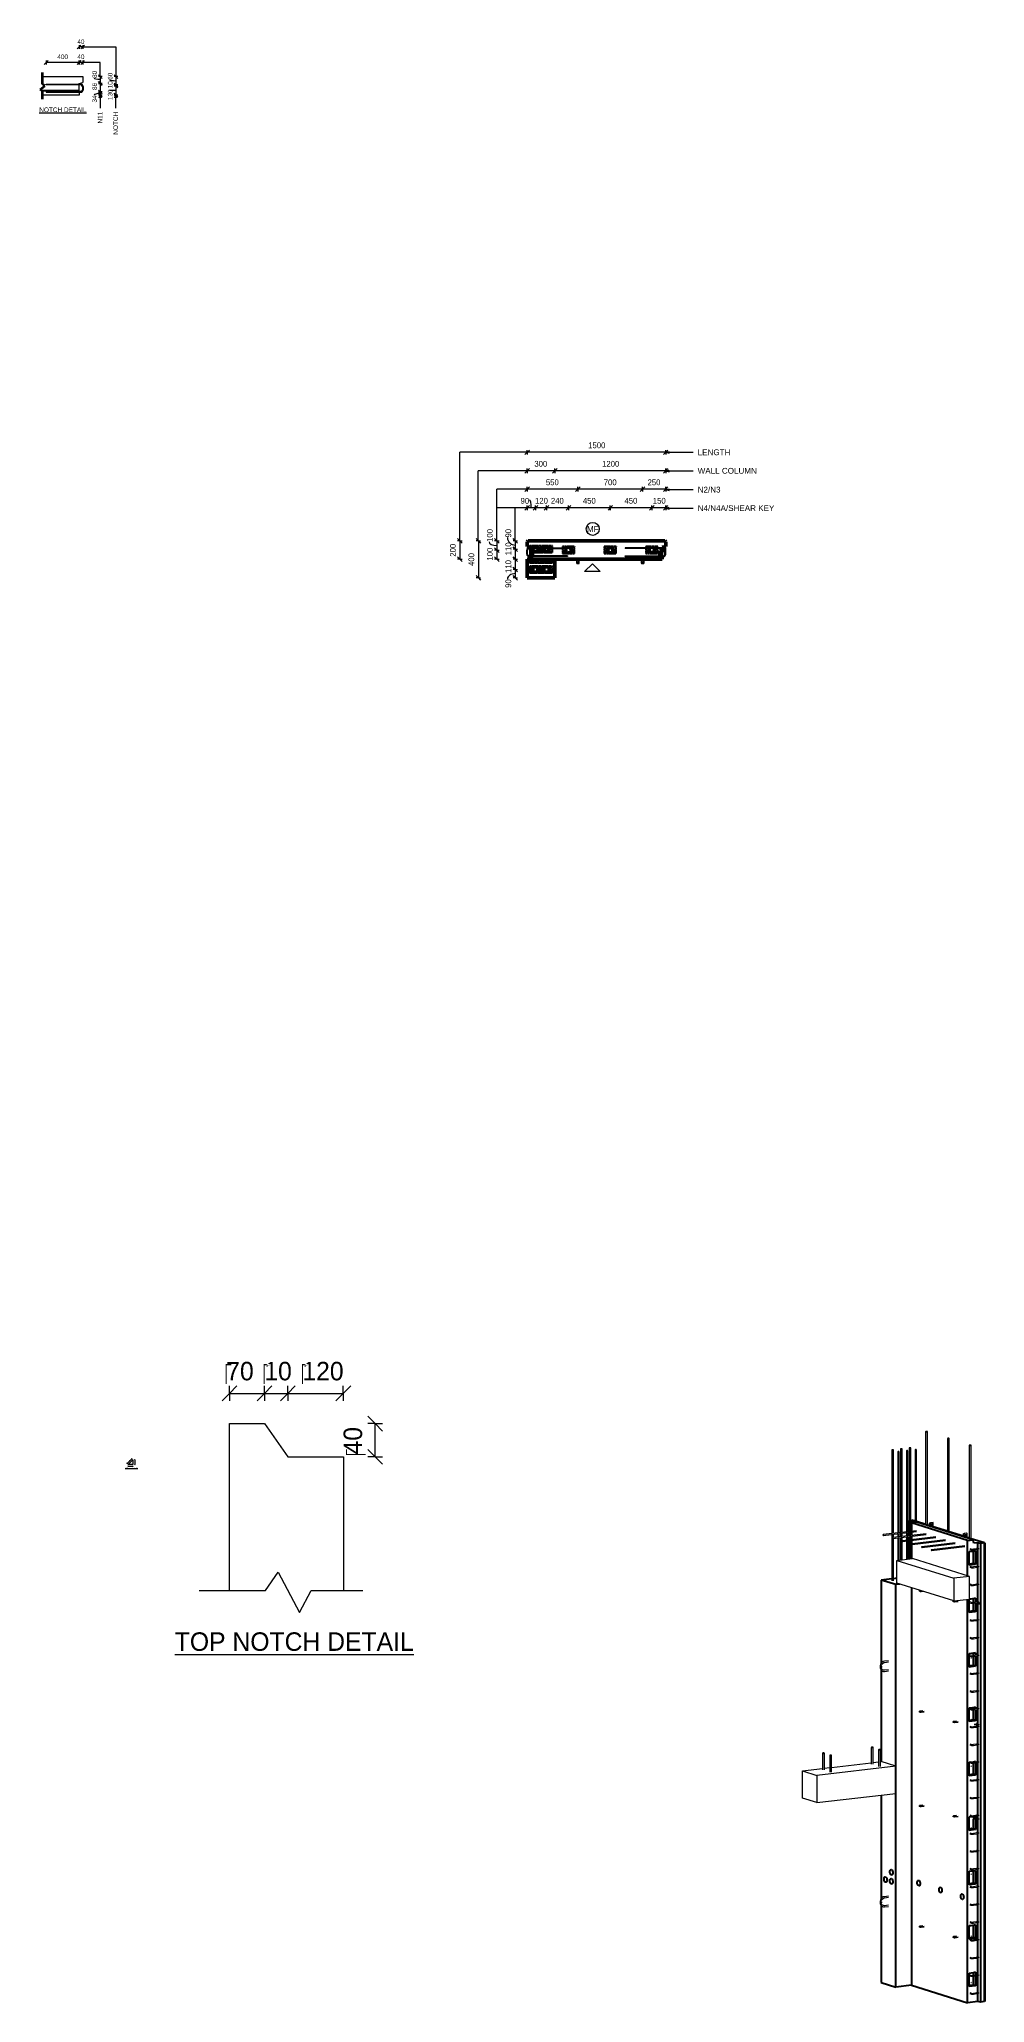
# Model space of a CAD drawing. Header units: millimetres. Extents: x -2992 to 7238, y -2699 to 18539.
import ezdxf

# ---------------------------------------------------------------- set-up
doc = ezdxf.new("R2010")
doc.units = ezdxf.units.MM
doc.linetypes.add('Dash', pattern=[6.36, 3.18, -3.18])
for name, color, linetype, lineweight in [('A-ANNO-DIMS', 211, 'Continuous', 9), ('A-ANNO-DIMS-25', 211, 'Continuous', 9), ('A-ANNO-DIMS-3', 211, 'Continuous', 9), ('A-ANNO-DIMS-80', 211, 'Continuous', 9), ('A-DETL', 90, 'Continuous', 18), ('A-DETL-MBND', 5, 'Continuous', 18), ('A-DETL-THIN', 151, 'Continuous', 18), ('A-GENM', 13, 'Continuous', 18), ('A-WALL', 113, 'Continuous', 25), ('A-WALL-HDLN', 110, 'Dash', 25), ('G-ANNO-TEXT', 231, 'Continuous', 9), ('S-BEAM', 12, 'Continuous', 18), ('S-RBAR', 171, 'Continuous', 18)]:
    doc.layers.add(name, color=color, linetype=linetype, lineweight=lineweight)
doc.styles.add('Arial', font='arial.ttf', dxfattribs={"height": 50})
doc.styles.add('Arial_1', font='arial.ttf', dxfattribs={"height": 7.5})
doc.styles.add('Arial_2', font='arial.ttf', dxfattribs={"height": 62.5})
doc.styles.add('Nirmala UI Semilight', font='NirmalaS.ttf', dxfattribs={"height": 50})
doc.styles.add('Nirmala UI Semilight_1', font='NirmalaS.ttf', dxfattribs={"height": 7.5})
doc.styles.add('Nirmala UI Semilight_2', font='NirmalaS.ttf', dxfattribs={"height": 200})
doc.styles.add('Nirmala UI Semilight_3', font='NirmalaS.ttf', dxfattribs={"height": 200})
doc.styles.add('Nirmala UI Semilight_4', font='NirmalaS.ttf', dxfattribs={"height": 62.5})
doc.dimstyles.new('Arrow_Filled_-_2_5_NI_UI', dxfattribs={"dimscale": 304.8, "dimtxt": 7.85523, "dimasz": 0.019685, "dimexe": 0.009843, "dimexo": 0.0625, "dimgap": 0.009843, "dimtad": 1, "dimdec": 0, "dimzin": 0, "dimdsep": 46, "dimtxsty": 'Nirmala UI Semilight_1', "dimblk1": 'OBLIQUE', "dimblk2": 'OBLIQUE', "dimsah": 1, "dimcen": 0.09, "dimazin": 0, "dimtfac": 1, "dimtdec": 4, "dimtix": 1, "dimtmove": 0, "dimatfit": 3, "dimfxl": 0.009843, "dimfxlon": 1, "dimtvp": 1, "dimtolj": 1, "dimtzin": 0, "dimarcsym": 2})
doc.dimstyles.new('Arrow_Filled_-_2_5_NI_UI_1', dxfattribs={"dimscale": 304.8, "dimtxt": 209.472789, "dimasz": 0.524934, "dimexe": 0.262467, "dimexo": 0.0625, "dimgap": 0.262467, "dimtad": 1, "dimdec": 0, "dimzin": 0, "dimdsep": 46, "dimtxsty": 'Nirmala UI Semilight_2', "dimblk1": 'OBLIQUE', "dimblk2": 'OBLIQUE', "dimsah": 1, "dimcen": 0.09, "dimazin": 0, "dimtfac": 1, "dimtdec": 4, "dimtix": 1, "dimtmove": 2, "dimatfit": 3, "dimfxl": 0.262467, "dimfxlon": 1, "dimtvp": 1, "dimtolj": 1, "dimtzin": 0, "dimarcsym": 2})
doc.dimstyles.new('Arrow_Filled_-_2_5_NI_UI_2', dxfattribs={"dimscale": 304.8, "dimtxt": 209.472789, "dimasz": 0.524934, "dimexe": 0.262467, "dimexo": 0.0625, "dimgap": 0.262467, "dimtad": 1, "dimdec": 0, "dimzin": 0, "dimdsep": 46, "dimtxsty": 'Nirmala UI Semilight_2', "dimblk1": 'OBLIQUE', "dimblk2": 'OBLIQUE', "dimsah": 1, "dimcen": 0.09, "dimazin": 0, "dimtfac": 1, "dimtdec": 4, "dimtix": 1, "dimtmove": 0, "dimatfit": 3, "dimfxl": 0.262467, "dimfxlon": 1, "dimtvp": 1, "dimtolj": 1, "dimtzin": 0, "dimarcsym": 2})
doc.dimstyles.new('Arrow_Filled_-_2_5_NI_UI_3', dxfattribs={"dimscale": 304.8, "dimtxt": 65.460247, "dimasz": 0.164042, "dimexe": 0.082021, "dimexo": 0.0625, "dimgap": 0.082021, "dimtad": 1, "dimdec": 0, "dimzin": 0, "dimdsep": 46, "dimtxsty": 'Nirmala UI Semilight_4', "dimblk1": 'OBLIQUE', "dimblk2": 'OBLIQUE', "dimsah": 1, "dimcen": 0.09, "dimazin": 0, "dimtfac": 1, "dimtdec": 4, "dimtix": 1, "dimtmove": 0, "dimatfit": 3, "dimfxl": 0.082021, "dimfxlon": 1, "dimtvp": 1, "dimtolj": 1, "dimtzin": 0, "dimarcsym": 2})
doc.dimstyles.new('Arrow_Filled_-_2_5_NI_UI_4', dxfattribs={"dimscale": 304.8, "dimtxt": 65.460247, "dimasz": 0.164042, "dimexe": 0.082021, "dimexo": 0.0625, "dimgap": 0.082021, "dimtad": 1, "dimdec": 0, "dimzin": 0, "dimdsep": 46, "dimtxsty": 'Nirmala UI Semilight_4', "dimblk1": 'OBLIQUE', "dimblk2": 'OBLIQUE', "dimsah": 1, "dimcen": 0.09, "dimazin": 0, "dimtfac": 1, "dimtdec": 4, "dimtix": 1, "dimtmove": 1, "dimatfit": 3, "dimfxl": 0.082021, "dimfxlon": 1, "dimtvp": 1, "dimtolj": 1, "dimtzin": 0, "dimarcsym": 2})
doc.dimstyles.new('Arrow_Filled_-_2_5_NI_UI_5', dxfattribs={"dimscale": 304.8, "dimtxt": 65.460247, "dimasz": 0.164042, "dimexe": 0.082021, "dimexo": 0.0625, "dimgap": 0.082021, "dimtad": 1, "dimdec": 0, "dimzin": 0, "dimdsep": 46, "dimtxsty": 'Nirmala UI Semilight_4', "dimblk1": 'OBLIQUE', "dimblk2": 'OBLIQUE', "dimsah": 1, "dimcen": 0.09, "dimazin": 0, "dimtfac": 1, "dimtdec": 4, "dimtix": 1, "dimtmove": 2, "dimatfit": 3, "dimfxl": 0.082021, "dimfxlon": 1, "dimtvp": 1, "dimtolj": 1, "dimtzin": 0, "dimarcsym": 2})

msp = doc.modelspace()

# ---------------------------------------------------------------- texts
at = {"layer": 'G-ANNO-TEXT', "color": 7, "attachment_point": 1}
for s, insert, char_height, width, style in [('40', (-2579.8, 18538), 50, 91.392, 'Nirmala UI Semilight'), ('400', (-2796.3, 18374.4), 50, 136.287, 'Nirmala UI Semilight'), ('40', (-2579.8, 18374.4), 50, 91.392, 'Nirmala UI Semilight'), ('\\LNOTCH DETAIL', (-2992.1, 17801.3), 50, 622.11, 'Arial'), ('\\LTYPICAL CHAMFER DETAIL', (-2062.8, 3087.5), 7.5, 166.911, 'Arial_1'), ('\\LTOP NOTCH DETAIL', (-1525.9, 1307.2), 200, 2975.864, 'Nirmala UI Semilight_3')]:
    msp.add_mtext(s, dxfattribs=dict(at, insert=insert, char_height=char_height, width=width, style=style))
for s, insert, char_height, width, rotation, style in [('80', (-2418.2, 18120.9), 50, 89.789, 90, 'Nirmala UI Semilight'), ('86', (-2418.2, 17989.8), 50, 89.789, 90, 'Nirmala UI Semilight'), ('60', (-2249.8, 18100.5), 50, 89.789, 90, 'Nirmala UI Semilight'), ('10', (-2249.8, 18008.1), 50, 76.962, 90, 'Nirmala UI Semilight'), ('34', (-2418.2, 17854.6), 50, 91.392, 90, 'Nirmala UI Semilight'), ('130', (-2249.8, 17881.7), 50, 121.856, 90, 'Nirmala UI Semilight'), ('N11', (-2359, 17627.6), 50, 153.924, 90, 'Arial'), ('NOTCH', (-2190.6, 17506), 50, 301.435, 90, 'Arial'), ('LENGTH', (4132.3, 14102.5), 62.5, 428.903, 0.00066, 'Arial_2'), ('WALL COLUMN', (4132.3, 13902.5), 62.5, 775.633, 0.00066, 'Arial_2'), ('N2/N3', (4132.3, 13698.7), 62.5, 298.629, 0.00066, 'Arial_2'), ('N4/N4A/SHEAR KEY', (4132.3, 13498.6), 62.5, 1002.109, 0.00066, 'Arial_2'), ('MF', (2934.3, 13272.4), 62.5, 150.316, 359.99934, 'Arial_2')]:
    msp.add_mtext(s, dxfattribs=dict(at, insert=insert, char_height=char_height, width=width, rotation=rotation, style=style))

# ---------------------------------------------------------------- blocks, each defined once
blk = doc.blocks.new('RR spread anchor face based - RR-SA-2_5-200-2134315-Elevation Top2')
at = {"layer": 'A-GENM'}
for p, q in [((15850, 12914), (15850, 12874)), ((15850, 12874), (15852, 12869)), ((15852, 12869), (15877, 12869)), ((15858, 12884), (15858, 12890)), ((15872, 12890), (15872, 12884)), ((15877, 12869), (15880, 12874)), ((15880, 12874), (15880, 12914))]:
    blk.add_line(p, q, dxfattribs=at)
for centre, start, end in [((15865, 12890), 0, 180), ((15865, 12884), 180, 0)]:
    blk.add_arc(centre, 7, start, end, dxfattribs=at)
blk = doc.blocks.new('RR spread anchor face based - RR-SA-2_5-250-1726823-Elevation Top2')
at = {"layer": 'A-GENM'}
for p, q in [((15990, 13029), (15939, 13029)), ((15939, 12999), (15990, 12999)), ((16096, 13029), (16075, 13029)), ((16075, 12999), (16107, 12999)), ((16096, 13021), (16102, 13021)), ((16102, 13007), (16096, 13007)), ((16112, 13029), (16109, 13029)), ((16117, 13026), (16112, 13029)), ((16115, 13000), (16117, 13001)), ((16117, 13001), (16117, 13026))]:
    blk.add_line(p, q, dxfattribs=at)
for centre, start, end in [((16096, 13014), 90, 270), ((16102, 13014), 60, 90), ((16102, 13014), 270, 314.8136)]:
    blk.add_arc(centre, 7, start, end, dxfattribs=at)
blk = doc.blocks.new('Rebar Bar - Part 1040416051-431004-3D Ortho')
at = {"layer": 'S-RBAR'}
for p, q in [((18783, 3302), (18783, 2397)), ((18799, 2399), (18799, 3302)), ((18783, 2389), (18783, 2352)), ((18783, 2344), (18783, 2307)), ((18799, 2354), (18799, 2391)), ((18799, 2309), (18799, 2346)), ((18783, 2299), (18783, 2101)), ((18799, 2103), (18799, 2301))]:
    blk.add_line(p, q, dxfattribs=at)
for points in [[(18798, 3303, 0), (18797, 3303, 0), (18795, 3303, 0), (18793, 3303, 0), (18791, 3303, 0), (18789, 3303, 0), (18787, 3303, 0), (18785, 3303, 0), (18784, 3303, 0), (18783, 3302, 0), (18783, 3302, 0), (18783, 3301, 0), (18784, 3301, 0)], [(18784, 3301, 0), (18786, 3301, 0), (18787, 3300, 0), (18789, 3300, 0), (18791, 3300, 0), (18793, 3300, 0), (18795, 3301, 0), (18797, 3301, 0), (18798, 3301, 0), (18799, 3301, 0), (18799, 3302, 0), (18799, 3302, 0), (18798, 3303, 0)]]:
    blk.add_polyline3d(points, dxfattribs=at)
blk = doc.blocks.new('Rebar Bar - Part 2788612606-431004-3D Ortho')
at = {"layer": 'S-RBAR'}
for p, q in [((18846, 3282), (18846, 2496)), ((18862, 2497), (18862, 3282))]:
    blk.add_line(p, q, dxfattribs=at)
for points in [[(18861, 3283, 0), (18859, 3283, 0), (18858, 3284, 0), (18856, 3284, 0), (18854, 3284, 0), (18852, 3284, 0), (18850, 3284, 0), (18848, 3283, 0), (18847, 3283, 0), (18846, 3283, 0), (18846, 3282, 0), (18846, 3282, 0), (18847, 3281, 0)], [(18847, 3281, 0), (18848, 3281, 0), (18850, 3281, 0), (18852, 3281, 0), (18854, 3281, 0), (18856, 3281, 0), (18858, 3281, 0), (18860, 3281, 0), (18861, 3282, 0), (18862, 3282, 0), (18862, 3282, 0), (18862, 3283, 0), (18861, 3283, 0)]]:
    blk.add_polyline3d(points, dxfattribs=at)
blk = doc.blocks.new('Rebar Bar - Part 4030350105-431004-3D Ortho')
at = {"layer": 'S-RBAR'}
for p, q in [((18752, 3271), (18752, 2393)), ((18768, 2395), (18768, 3271)), ((18752, 2385), (18752, 2348)), ((18752, 2340), (18752, 2304)), ((18768, 2350), (18768, 2387)), ((18768, 2305), (18768, 2342)), ((18752, 2296), (18752, 2097)), ((18768, 2099), (18768, 2297))]:
    blk.add_line(p, q, dxfattribs=at)
for points in [[(18767, 3272, 0), (18766, 3272, 0), (18764, 3273, 0), (18762, 3273, 0), (18760, 3273, 0), (18758, 3273, 0), (18756, 3273, 0), (18754, 3272, 0), (18753, 3272, 0), (18752, 3272, 0), (18752, 3271, 0), (18752, 3271, 0), (18753, 3270, 0)], [(18753, 3270, 0), (18755, 3270, 0), (18756, 3270, 0), (18758, 3270, 0), (18760, 3270, 0), (18762, 3270, 0), (18764, 3270, 0), (18766, 3270, 0), (18767, 3271, 0), (18768, 3271, 0), (18768, 3271, 0), (18768, 3272, 0), (18767, 3272, 0)]]:
    blk.add_polyline3d(points, dxfattribs=at)
blk = doc.blocks.new('Rebar Bar - Part 1040416051-V1-3D Ortho')
at = {"layer": 'S-RBAR'}
for p, q in [((18689, 3291), (18689, 2386)), ((18705, 2388), (18705, 3291)), ((18689, 2378), (18689, 2341)), ((18705, 2343), (18705, 2380)), ((18689, 2333), (18689, 2090)), ((18705, 2092), (18705, 2335))]:
    blk.add_line(p, q, dxfattribs=at)
for points in [[(18704, 3292, 0), (18703, 3292, 0), (18701, 3292, 0), (18699, 3292, 0), (18697, 3292, 0), (18695, 3292, 0), (18693, 3292, 0), (18692, 3292, 0), (18690, 3292, 0), (18690, 3291, 0), (18689, 3291, 0), (18690, 3290, 0), (18691, 3290, 0)], [(18691, 3290, 0), (18692, 3290, 0), (18694, 3289, 0), (18696, 3289, 0), (18698, 3289, 0), (18700, 3289, 0), (18702, 3289, 0), (18703, 3290, 0), (18704, 3290, 0), (18705, 3290, 0), (18705, 3291, 0), (18705, 3291, 0), (18704, 3292, 0)]]:
    blk.add_polyline3d(points, dxfattribs=at)
blk = doc.blocks.new('Rebar Bar - Part 1040416051-V2-3D Ortho')
at = {"layer": 'S-RBAR'}
for p, q in [((18596, 3280), (18596, 2375)), ((18612, 2377), (18612, 3280)), ((18596, 2367), (18596, 1866)), ((18612, 2332), (18612, 2369)), ((18612, 1866), (18612, 2324))]:
    blk.add_line(p, q, dxfattribs=at)
for points in [[(18610, 3281, 0), (18609, 3281, 0), (18607, 3281, 0), (18605, 3281, 0), (18603, 3281, 0), (18601, 3281, 0), (18599, 3281, 0), (18598, 3281, 0), (18597, 3281, 0), (18596, 3280, 0), (18596, 3280, 0), (18596, 3279, 0), (18597, 3279, 0)], [(18597, 3279, 0), (18598, 3279, 0), (18600, 3278, 0), (18602, 3278, 0), (18604, 3278, 0), (18606, 3278, 0), (18608, 3279, 0), (18609, 3279, 0), (18611, 3279, 0), (18611, 3279, 0), (18612, 3280, 0), (18611, 3280, 0), (18610, 3281, 0)]]:
    blk.add_polyline3d(points, dxfattribs=at)
blk = doc.blocks.new('Rebar Bar - Part 1040416051-V3-3D Ortho')
at = {"layer": 'S-RBAR'}
for p, q in [((18658, 3260), (18658, 2382)), ((18674, 2384), (18674, 3260)), ((18658, 2374), (18658, 2337)), ((18674, 2339), (18674, 2376)), ((18658, 2329), (18658, 2086)), ((18674, 2088), (18674, 2331))]:
    blk.add_line(p, q, dxfattribs=at)
for points in [[(18673, 3261, 0), (18672, 3261, 0), (18670, 3262, 0), (18668, 3262, 0), (18666, 3262, 0), (18664, 3262, 0), (18662, 3262, 0), (18660, 3261, 0), (18659, 3261, 0), (18659, 3261, 0), (18658, 3260, 0), (18659, 3260, 0), (18659, 3259, 0)], [(18659, 3259, 0), (18661, 3259, 0), (18662, 3259, 0), (18664, 3259, 0), (18667, 3259, 0), (18669, 3259, 0), (18670, 3259, 0), (18672, 3259, 0), (18673, 3260, 0), (18674, 3260, 0), (18674, 3260, 0), (18674, 3261, 0), (18673, 3261, 0)]]:
    blk.add_polyline3d(points, dxfattribs=at)
blk = doc.blocks.new('Rebar Bar - Part 3166313199-431004-3D Ortho')
at = {"layer": 'S-RBAR'}
for p, q in [((19440, 2204), (19450, 2201)), ((19452, 2208), (19442, 2211))]:
    blk.add_line(p, q, dxfattribs=at)
blk = doc.blocks.new('Rebar Bar - Part 2227165887-431004-3D Ortho')
at = {"layer": 'S-RBAR'}
for points in [[(19450, 2201, 0), (19450, 2200, 0), (19451, 2200, 0), (19452, 2200, 0), (19452, 2200, 0), (19453, 2200, 0), (19453, 2200, 0), (19454, 2200, 0), (19455, 2199, 0), (19455, 2199, 0), (19456, 2199, 0), (19457, 2199, 0), (19457, 2199, 0), (19458, 2199, 0), (19459, 2199, 0), (19460, 2199, 0), (19460, 2199, 0), (19461, 2199, 0), (19462, 2199, 0), (19463, 2199, 0), (19464, 2199, 0), (19464, 2199, 0), (19465, 2199, 0), (19466, 2199, 0), (19467, 2199, 0), (19468, 2199, 0), (19469, 2199, 0), (19469, 2199, 0), (19470, 2199, 0), (19471, 2199, 0), (19472, 2199, 0), (19473, 2199, 0), (19473, 2199, 0), (19474, 2199, 0), (19475, 2199, 0), (19476, 2199, 0), (19477, 2199, 0), (19477, 2199, 0), (19478, 2199, 0), (19479, 2199, 0), (19479, 2199, 0)], [(19452, 2208, 0), (19453, 2208, 0), (19453, 2208, 0), (19453, 2208, 0), (19454, 2208, 0), (19454, 2208, 0), (19455, 2208, 0), (19455, 2207, 0), (19456, 2207, 0), (19456, 2207, 0), (19457, 2207, 0), (19458, 2207, 0), (19458, 2207, 0), (19459, 2207, 0), (19460, 2207, 0), (19460, 2207, 0), (19461, 2207, 0), (19462, 2207, 0), (19462, 2207, 0), (19463, 2207, 0), (19464, 2207, 0), (19465, 2207, 0), (19465, 2207, 0), (19466, 2207, 0), (19467, 2207, 0), (19468, 2207, 0), (19469, 2207, 0), (19469, 2207, 0), (19470, 2207, 0), (19471, 2207, 0), (19472, 2207, 0), (19472, 2207, 0), (19473, 2207, 0), (19474, 2207, 0), (19475, 2207, 0), (19475, 2207, 0), (19476, 2207, 0), (19477, 2207, 0), (19477, 2207, 0), (19478, 2207, 0), (19478, 2207, 0)]]:
    blk.add_polyline3d(points, dxfattribs=at)
blk = doc.blocks.new('Rebar Bar - Part 3241041724-431004-3D Ortho')
at = {"layer": 'S-RBAR'}
for p, q in [((19517, 2212), (19478, 2207)), ((19479, 2199), (19518, 2204))]:
    blk.add_line(p, q, dxfattribs=at)
blk = doc.blocks.new('Rebar Bar - Part 2227165887-V4-3D Ortho')
at = {"layer": 'S-RBAR'}
for points in [[(19524, 2213, 0), (19524, 2213, 0), (19524, 2213, 0), (19524, 2213, 0), (19524, 2213, 0), (19524, 2213, 0), (19523, 2213, 0), (19523, 2213, 0), (19523, 2213, 0), (19522, 2213, 0), (19522, 2212, 0), (19522, 2212, 0), (19521, 2212, 0), (19521, 2212, 0), (19520, 2212, 0), (19519, 2212, 0), (19519, 2212, 0), (19518, 2212, 0), (19518, 2212, 0), (19517, 2212, 0)], [(19526, 2217, 0), (19526, 2217, 0), (19527, 2216, 0), (19527, 2216, 0), (19528, 2216, 0), (19528, 2216, 0), (19529, 2216, 0), (19529, 2215, 0), (19529, 2215, 0), (19530, 2215, 0), (19530, 2214, 0), (19531, 2213, 0), (19531, 2213, 0), (19531, 2212, 0), (19531, 2211, 0), (19531, 2210, 0), (19531, 2209, 0), (19531, 2208, 0), (19530, 2208, 0), (19530, 2207, 0), (19529, 2207, 0), (19529, 2207, 0), (19528, 2206, 0), (19528, 2206, 0), (19527, 2206, 0), (19527, 2206, 0), (19526, 2205, 0), (19526, 2205, 0), (19525, 2205, 0), (19525, 2205, 0), (19524, 2205, 0), (19524, 2205, 0), (19523, 2205, 0), (19523, 2204, 0), (19522, 2204, 0), (19521, 2204, 0), (19521, 2204, 0), (19520, 2204, 0), (19519, 2204, 0), (19519, 2204, 0), (19518, 2204, 0)], [(19524, 2209, 0), (19524, 2209, 0), (19524, 2209, 0), (19524, 2209, 0), (19524, 2209, 0)]]:
    blk.add_polyline3d(points, dxfattribs=at)
blk = doc.blocks.new('Rebar Bar - Part 3131074535-431004-3D Ortho')
at = {"layer": 'S-RBAR'}
for p, q in [((19513, 2212), (19516, 2211)), ((19526, 2217), (19516, 2220))]:
    blk.add_line(p, q, dxfattribs=at)
blk = doc.blocks.new('Rebar Bar - Part 2227165887-V5-3D Ortho')
at = {"layer": 'S-RBAR'}
for points in [[(19524, 2021, 0), (19524, 2021, 0), (19524, 2021, 0), (19524, 2021, 0), (19524, 2021, 0), (19524, 2021, 0), (19523, 2021, 0), (19523, 2021, 0), (19523, 2020, 0), (19522, 2020, 0), (19522, 2020, 0), (19522, 2020, 0), (19521, 2020, 0), (19521, 2020, 0), (19520, 2020, 0), (19519, 2020, 0), (19519, 2020, 0), (19518, 2020, 0), (19518, 2020, 0), (19517, 2019, 0)], [(19526, 2025, 0), (19526, 2024, 0), (19527, 2024, 0), (19527, 2024, 0), (19528, 2024, 0), (19528, 2024, 0), (19529, 2023, 0), (19529, 2023, 0), (19529, 2023, 0), (19530, 2022, 0), (19530, 2022, 0), (19531, 2021, 0), (19531, 2020, 0), (19531, 2020, 0), (19531, 2019, 0), (19531, 2018, 0), (19531, 2017, 0), (19531, 2016, 0), (19530, 2015, 0), (19530, 2015, 0), (19529, 2015, 0), (19529, 2014, 0), (19528, 2014, 0), (19528, 2014, 0), (19527, 2014, 0), (19527, 2013, 0), (19526, 2013, 0), (19526, 2013, 0), (19525, 2013, 0), (19525, 2013, 0), (19524, 2013, 0), (19524, 2012, 0), (19523, 2012, 0), (19523, 2012, 0), (19522, 2012, 0), (19521, 2012, 0), (19521, 2012, 0), (19520, 2012, 0), (19519, 2012, 0), (19519, 2012, 0), (19518, 2012, 0)], [(19524, 2017, 0), (19524, 2017, 0), (19524, 2017, 0), (19524, 2017, 0)]]:
    blk.add_polyline3d(points, dxfattribs=at)
blk = doc.blocks.new('Rebar Bar - Part 3166313199-V6-3D Ortho')
at = {"layer": 'S-RBAR'}
for p, q in [((19452, 1632), (19431, 1638)), ((19431, 1630), (19450, 1624))]:
    blk.add_line(p, q, dxfattribs=at)
blk = doc.blocks.new('Rebar Bar - Part 3166313199-V7-3D Ortho')
at = {"layer": 'S-RBAR'}
for p, q in [((19452, 1055), (19431, 1062)), ((19431, 1053), (19450, 1047))]:
    blk.add_line(p, q, dxfattribs=at)
blk = doc.blocks.new('Rebar Bar - Part 3166313199-V8-3D Ortho')
at = {"layer": 'S-RBAR'}
for p, q in [((19452, 479), (19431, 485)), ((19431, 477), (19450, 471))]:
    blk.add_line(p, q, dxfattribs=at)
blk = doc.blocks.new('Rebar Bar - Part 3166313199-V9-3D Ortho')
at = {"layer": 'S-RBAR'}
for p, q in [((19433, -100), (19450, -106)), ((19452, -98), (19442, -95))]:
    blk.add_line(p, q, dxfattribs=at)
blk = doc.blocks.new('Rebar Bar - Part 3241041724-V10-3D Ortho')
at = {"layer": 'S-RBAR'}
for p, q in [((19506, -2018), (19478, -2021)), ((19479, -2029), (19518, -2024))]:
    blk.add_line(p, q, dxfattribs=at)
blk = doc.blocks.new('Rebar Bar - Part 2227165887-V11-3D Ortho')
at = {"layer": 'S-RBAR'}
for points in [[(19524, -2015, 0), (19524, -2015, 0), (19524, -2015, 0), (19524, -2015, 0), (19524, -2015, 0), (19523, -2015, 0), (19523, -2015, 0), (19523, -2015, 0), (19522, -2015, 0), (19522, -2016, 0), (19522, -2016, 0), (19521, -2016, 0), (19521, -2016, 0), (19520, -2016, 0), (19519, -2016, 0), (19519, -2016, 0), (19518, -2016, 0), (19518, -2016, 0), (19517, -2016, 0)], [(19529, -2013, 0), (19530, -2013, 0), (19530, -2014, 0), (19531, -2015, 0), (19531, -2015, 0), (19531, -2016, 0), (19531, -2017, 0), (19531, -2018, 0), (19531, -2019, 0), (19531, -2020, 0), (19530, -2020, 0), (19530, -2021, 0), (19529, -2021, 0), (19529, -2021, 0), (19528, -2022, 0), (19528, -2022, 0), (19527, -2022, 0), (19527, -2022, 0), (19526, -2023, 0), (19526, -2023, 0), (19525, -2023, 0), (19525, -2023, 0), (19524, -2023, 0), (19524, -2023, 0), (19523, -2023, 0), (19523, -2024, 0), (19522, -2024, 0), (19521, -2024, 0), (19521, -2024, 0), (19520, -2024, 0), (19519, -2024, 0), (19519, -2024, 0), (19518, -2024, 0)], [(19524, -2019, 0), (19524, -2019, 0), (19524, -2019, 0)]]:
    blk.add_polyline3d(points, dxfattribs=at)
blk = doc.blocks.new('Rebar Bar - Part 3166313199-V12-3D Ortho')
at = {"layer": 'S-RBAR'}
for p, q in [((19452, -2404), (19431, -2397)), ((19431, -2406), (19450, -2412))]:
    blk.add_line(p, q, dxfattribs=at)
blk = doc.blocks.new('Rebar Bar - Part 1026889929-431004-3D Ortho')
at = {"layer": 'S-RBAR'}
for p, q in [((19432, 3331), (19432, 2322)), ((19452, 2316), (19452, 3331))]:
    blk.add_line(p, q, dxfattribs=at)
for points in [[(19450, 3332, 0), (19448, 3332, 0), (19446, 3332, 0), (19444, 3333, 0), (19441, 3333, 0), (19439, 3333, 0), (19436, 3332, 0), (19434, 3332, 0), (19433, 3332, 0), (19432, 3331, 0), (19432, 3331, 0), (19432, 3330, 0), (19433, 3330, 0)], [(19433, 3330, 0), (19435, 3329, 0), (19437, 3329, 0), (19439, 3329, 0), (19442, 3329, 0), (19444, 3329, 0), (19447, 3329, 0), (19449, 3329, 0), (19450, 3330, 0), (19451, 3330, 0), (19452, 3331, 0), (19451, 3331, 0), (19450, 3332, 0)]]:
    blk.add_polyline3d(points, dxfattribs=at)
blk = doc.blocks.new('Rebar Bar - Part 864883769-431004-3D Ortho')
at = {"layer": 'S-RBAR'}
for p, q in [((18860, 2406), (18501, 2364)), ((18502, 2356), (18861, 2398))]:
    blk.add_line(p, q, dxfattribs=at)
for points in [[(18504, 2359, 0), (18504, 2360, 0), (18503, 2361, 0), (18503, 2362, 0), (18503, 2363, 0), (18502, 2364, 0), (18502, 2364, 0), (18501, 2364, 0), (18500, 2364, 0), (18500, 2363, 0), (18500, 2363, 0), (18499, 2362, 0), (18499, 2361, 0)], [(18499, 2361, 0), (18499, 2360, 0), (18500, 2359, 0), (18500, 2358, 0), (18500, 2357, 0), (18501, 2356, 0), (18502, 2356, 0), (18502, 2356, 0)], [(18502, 2356, 0), (18503, 2356, 0), (18503, 2357, 0), (18503, 2357, 0), (18504, 2358, 0), (18504, 2359, 0)]]:
    blk.add_polyline3d(points, dxfattribs=at)
blk = doc.blocks.new('Rebar Bar - Part 1814174108-431004-3D Ortho')
at = {"layer": 'S-RBAR'}
for p, q in [((19196, 3404), (19196, 2395)), ((19216, 2389), (19216, 3404))]:
    blk.add_line(p, q, dxfattribs=at)
for points in [[(19215, 3405, 0), (19213, 3406, 0), (19211, 3406, 0), (19209, 3406, 0), (19206, 3406, 0), (19204, 3406, 0), (19201, 3406, 0), (19199, 3405, 0), (19198, 3405, 0), (19197, 3405, 0), (19196, 3404, 0), (19197, 3404, 0), (19198, 3403, 0)], [(19198, 3403, 0), (19200, 3403, 0), (19202, 3402, 0), (19204, 3402, 0), (19207, 3402, 0), (19209, 3402, 0), (19212, 3403, 0), (19214, 3403, 0), (19215, 3403, 0), (19216, 3404, 0), (19216, 3404, 0), (19216, 3405, 0), (19215, 3405, 0)]]:
    blk.add_polyline3d(points, dxfattribs=at)
blk = doc.blocks.new('Rebar Bar - Part 776176355-431004-3D Ortho')
at = {"layer": 'S-RBAR'}
blk.add_line((19455, 1541), (19455, 1541), dxfattribs=at)
blk = doc.blocks.new('Rebar Bar - Part 776176355-V13-3D Ortho')
at = {"layer": 'S-RBAR'}
blk.add_line((19455, 1039), (19455, 1039), dxfattribs=at)
blk.add_polyline3d([(19449, 1031, 0), (19451, 1031, 0), (19452, 1031, 0), (19453, 1031, 0), (19455, 1031, 0), (19456, 1031, 0), (19456, 1031, 0)], dxfattribs=at)
blk = doc.blocks.new('12_7Ø_ Lifting Insert_COLUMN - 12_9Ø Lifting insert-1653171-3D Ortho')
at = {"layer": 'A-GENM'}
for p, q in [((18559, -1547), (18515, -1552)), ((18559, -1645), (18515, -1650)), ((18516, -1565), (18560, -1559)), ((18516, -1663), (18560, -1657))]:
    blk.add_line(p, q, dxfattribs=at)
for points in [[(18515, -1552, 0), (18502, -1555, 0), (18490, -1562, 0), (18480, -1572, 0), (18473, -1585, 0), (18468, -1599, 0), (18467, -1614, 0), (18469, -1628, 0), (18474, -1641, 0), (18482, -1651, 0), (18493, -1659, 0), (18505, -1662, 0), (18516, -1663, 0)], [(18515, -1650, 0), (18504, -1649, 0), (18495, -1645, 0), (18487, -1638, 0), (18482, -1628, 0), (18479, -1616, 0), (18480, -1603, 0), (18484, -1590, 0), (18491, -1580, 0), (18500, -1571, 0), (18510, -1566, 0), (18516, -1565, 0)]]:
    blk.add_polyline3d(points, dxfattribs=at)
blk = doc.blocks.new('Rebar Bar - Part 1627387233-431004-3D Ortho')
at = {"layer": 'S-RBAR'}
for p, q in [((17923, -24), (17923, -206)), ((17943, -206), (17943, -24))]:
    blk.add_line(p, q, dxfattribs=at)
for points in [[(17941, -23, 0), (17940, -23, 0), (17937, -22, 0), (17935, -22, 0), (17932, -22, 0), (17930, -22, 0), (17927, -22, 0), (17925, -23, 0), (17924, -23, 0), (17923, -24, 0), (17923, -24, 0), (17923, -25, 0), (17924, -25, 0)], [(17924, -25, 0), (17926, -26, 0), (17928, -26, 0), (17930, -26, 0), (17933, -26, 0), (17936, -26, 0), (17938, -26, 0), (17940, -25, 0), (17941, -25, 0), (17942, -25, 0), (17943, -24, 0), (17942, -24, 0), (17941, -23, 0)]]:
    blk.add_polyline3d(points, dxfattribs=at)
blk = doc.blocks.new('Rebar Bar - Part 3213142585-431004-3D Ortho')
at = {"layer": 'S-RBAR'}
for p, q in [((18451, 38), (18451, -144)), ((18471, -144), (18471, 38))]:
    blk.add_line(p, q, dxfattribs=at)
for points in [[(18470, 39, 0), (18468, 39, 0), (18466, 40, 0), (18464, 40, 0), (18461, 40, 0), (18459, 40, 0), (18456, 40, 0), (18454, 39, 0), (18453, 39, 0), (18452, 38, 0), (18451, 38, 0), (18452, 37, 0), (18453, 37, 0)], [(18453, 37, 0), (18455, 37, 0), (18457, 36, 0), (18459, 36, 0), (18462, 36, 0), (18464, 36, 0), (18467, 36, 0), (18469, 37, 0), (18470, 37, 0), (18471, 38, 0), (18471, 38, 0), (18471, 39, 0), (18470, 39, 0)]]:
    blk.add_polyline3d(points, dxfattribs=at)
blk = doc.blocks.new('RR spread anchor face based - RR-SA-4_0-180-1726831-3D Ortho')
at = {"layer": 'A-GENM'}
for p, q in [((19369, 2373), (19371, 2378)), ((19369, 2341), (19369, 2373)), ((19375, 2371), (19369, 2373)), ((19371, 2378), (19401, 2382)), ((19371, 2378), (19378, 2376)), ((19378, 2376), (19375, 2371)), ((19375, 2371), (19375, 2339)), ((19407, 2380), (19378, 2376)), ((19385, 2351), (19385, 2355)), ((19394, 2355), (19394, 2359)), ((19400, 2357), (19400, 2353)), ((19401, 2382), (19407, 2380)), ((19409, 2375), (19407, 2380)), ((19409, 2329), (19409, 2375))]:
    blk.add_line(p, q, dxfattribs=at)
for points in [[(19385, 2355, 0), (19385, 2358, 0), (19386, 2360, 0), (19387, 2362, 0), (19389, 2364, 0), (19390, 2365, 0), (19392, 2365, 0), (19394, 2365, 0), (19396, 2364, 0), (19398, 2363, 0), (19399, 2362, 0), (19400, 2359, 0), (19400, 2357, 0)], [(19400, 2353, 0), (19400, 2351, 0), (19399, 2349, 0), (19398, 2347, 0), (19396, 2345, 0), (19394, 2344, 0), (19392, 2344, 0), (19390, 2344, 0), (19389, 2344, 0), (19387, 2346, 0), (19386, 2347, 0), (19385, 2349, 0), (19385, 2351, 0)], [(19387, 2346, 0), (19388, 2346, 0), (19390, 2347, 0), (19392, 2349, 0), (19393, 2351, 0), (19394, 2353, 0), (19394, 2355, 0)], [(19394, 2359, 0), (19394, 2361, 0), (19393, 2363, 0), (19392, 2365, 0)]]:
    blk.add_polyline3d(points, dxfattribs=at)
blk = doc.blocks.new('RR spread anchor face based - RR-SA-2_5-200-2134315-3D Ortho')
at = {"layer": 'A-GENM'}
for p, q in [((19262, -1984), (19259, -1985)), ((19259, -1985), (19272, -1989)), ((19259, -1995), (19259, -1985)), ((19272, -1999), (19259, -1995)), ((19296, -1980), (19262, -1984)), ((19272, -1989), (19278, -1989)), ((19272, -1999), (19272, -1989)), ((19278, -1999), (19272, -1999)), ((19275, -1984), (19280, -1984)), ((19278, -1989), (19312, -1985)), ((19278, -1989), (19278, -1999)), ((19312, -1995), (19278, -1999)), ((19288, -1986), (19283, -1987))]:
    blk.add_line(p, q, dxfattribs=at)
for points in [[(19272, -1985, 0), (19273, -1985, 0), (19274, -1985, 0), (19275, -1984, 0)], [(19283, -1987, 0), (19281, -1987, 0), (19279, -1987, 0), (19277, -1987, 0), (19276, -1987, 0), (19274, -1987, 0), (19273, -1986, 0), (19272, -1986, 0), (19272, -1986, 0)], [(19280, -1984, 0), (19282, -1984, 0), (19284, -1984, 0), (19286, -1984, 0), (19287, -1984, 0), (19289, -1984, 0), (19290, -1984, 0), (19291, -1985, 0), (19291, -1985, 0), (19291, -1985, 0), (19290, -1986, 0), (19289, -1986, 0), (19288, -1986, 0)]]:
    blk.add_polyline3d(points, dxfattribs=at)
blk = doc.blocks.new('RR spread anchor face based - RR-SA-2_5-200-V14-3D Ortho')
at = {"layer": 'A-GENM'}
for p, q in [((19262, 1647), (19259, 1646)), ((19259, 1646), (19272, 1642)), ((19259, 1637), (19259, 1646)), ((19272, 1633), (19259, 1637)), ((19263, 1647), (19262, 1647)), ((19272, 1642), (19278, 1642)), ((19272, 1633), (19272, 1642)), ((19278, 1633), (19272, 1633)), ((19275, 1647), (19280, 1648)), ((19278, 1642), (19312, 1646)), ((19278, 1642), (19278, 1633)), ((19312, 1637), (19278, 1633)), ((19288, 1645), (19283, 1645))]:
    blk.add_line(p, q, dxfattribs=at)
for points in [[(19272, 1646, 0), (19273, 1647, 0), (19274, 1647, 0), (19275, 1647, 0)], [(19283, 1645, 0), (19281, 1645, 0), (19279, 1645, 0), (19277, 1645, 0), (19276, 1645, 0), (19274, 1645, 0), (19273, 1645, 0), (19272, 1646, 0), (19272, 1646, 0)], [(19280, 1648, 0), (19282, 1648, 0), (19284, 1648, 0), (19286, 1648, 0), (19287, 1648, 0), (19289, 1648, 0), (19290, 1647, 0), (19291, 1647, 0), (19291, 1647, 0), (19291, 1646, 0), (19290, 1646, 0), (19289, 1646, 0), (19288, 1645, 0)]]:
    blk.add_polyline3d(points, dxfattribs=at)
blk = doc.blocks.new('RR spread anchor face based - RR-SA-2_5-250-1726823-3D Ortho')
at = {"layer": 'A-GENM'}
for p, q in [((19486, 318), (19506, 312)), ((19506, 302), (19486, 308)), ((19507, 314), (19504, 315)), ((19506, 312), (19511, 311)), ((19506, 302), (19506, 312)), ((19511, 301), (19506, 302)), ((19511, 311), (19532, 314)), ((19511, 311), (19511, 301)), ((19532, 304), (19511, 301)), ((19532, 315), (19512, 321)), ((19516, 317), (19519, 316)), ((19532, 314), (19532, 315)), ((19532, 314), (19532, 304))]:
    blk.add_line(p, q, dxfattribs=at)
for points in [[(19503, 316, 0), (19504, 316, 0), (19505, 317, 0), (19506, 317, 0), (19508, 317, 0), (19510, 317, 0), (19512, 317, 0), (19513, 317, 0), (19515, 317, 0), (19516, 317, 0)], [(19504, 315, 0), (19503, 315, 0), (19503, 316, 0)], [(19519, 316, 0), (19520, 315, 0), (19520, 315, 0), (19520, 315, 0), (19519, 314, 0), (19518, 314, 0), (19517, 314, 0), (19515, 314, 0), (19513, 314, 0), (19512, 314, 0), (19510, 314, 0), (19508, 314, 0), (19507, 314, 0)]]:
    blk.add_polyline3d(points, dxfattribs=at)
blk = doc.blocks.new('RR spread anchor face based - RR-SA-2_5-250-V15-3D Ortho')
at = {"layer": 'A-GENM'}
for p, q in [((19473, -699), (19506, -709)), ((19506, -719), (19473, -709)), ((19507, -707), (19504, -706)), ((19506, -709), (19511, -710)), ((19506, -719), (19506, -709)), ((19511, -720), (19506, -719)), ((19511, -710), (19532, -707)), ((19511, -710), (19511, -720)), ((19532, -717), (19511, -720)), ((19532, -706), (19512, -700)), ((19516, -704), (19519, -705)), ((19532, -707), (19532, -706)), ((19532, -707), (19532, -717))]:
    blk.add_line(p, q, dxfattribs=at)
for points in [[(19488, -700, 0), (19487, -700, 0), (19485, -700, 0), (19484, -699, 0)], [(19503, -705, 0), (19504, -704, 0), (19505, -704, 0), (19506, -704, 0), (19508, -704, 0), (19510, -704, 0), (19512, -704, 0), (19513, -704, 0), (19515, -704, 0), (19516, -704, 0)], [(19504, -706, 0), (19503, -705, 0), (19503, -705, 0)], [(19519, -705, 0), (19520, -706, 0), (19520, -706, 0), (19520, -706, 0), (19519, -707, 0), (19518, -707, 0), (19517, -707, 0), (19515, -707, 0), (19513, -707, 0), (19512, -707, 0), (19510, -707, 0), (19508, -707, 0), (19507, -707, 0)]]:
    blk.add_polyline3d(points, dxfattribs=at)
blk = doc.blocks.new('RR spread anchor face based - RR-SA-2_5-250-V16-3D Ortho')
at = {"layer": 'A-GENM'}
for p, q in [((19486, -2008), (19506, -2015)), ((19490, -2019), (19486, -2018)), ((19492, -2005), (19491, -2005)), ((19507, -2012), (19504, -2011)), ((19506, -2015), (19511, -2015)), ((19506, -2018), (19506, -2015)), ((19511, -2025), (19508, -2025)), ((19511, -2015), (19532, -2013)), ((19511, -2015), (19511, -2025)), ((19532, -2022), (19511, -2025)), ((19532, -2012), (19512, -2005)), ((19516, -2010), (19519, -2011)), ((19532, -2013), (19532, -2012)), ((19532, -2013), (19532, -2022))]:
    blk.add_line(p, q, dxfattribs=at)
for points in [[(19503, -2010, 0), (19504, -2010, 0), (19505, -2009, 0), (19506, -2009, 0), (19508, -2009, 0), (19510, -2009, 0), (19512, -2009, 0), (19513, -2009, 0), (19515, -2009, 0), (19516, -2010, 0)], [(19504, -2011, 0), (19503, -2011, 0), (19503, -2010, 0)], [(19519, -2011, 0), (19520, -2011, 0), (19520, -2011, 0), (19520, -2012, 0), (19519, -2012, 0), (19518, -2012, 0), (19517, -2012, 0), (19515, -2013, 0), (19513, -2013, 0), (19512, -2013, 0), (19510, -2012, 0), (19508, -2012, 0), (19507, -2012, 0)]]:
    blk.add_polyline3d(points, dxfattribs=at)
blk = doc.blocks.new('RR spread anchor face based - RR-SA-2_5-200-V17-3D Ortho')
at = {"layer": 'A-GENM'}
for p, q in [((18896, 456), (18893, 455)), ((18893, 455), (18906, 451)), ((18893, 445), (18893, 455)), ((18906, 441), (18893, 445)), ((18930, 460), (18896, 456)), ((18906, 451), (18912, 451)), ((18906, 441), (18906, 451)), ((18912, 441), (18906, 441)), ((18909, 456), (18914, 457)), ((18912, 451), (18946, 455)), ((18912, 451), (18912, 441)), ((18946, 445), (18912, 441)), ((18922, 454), (18916, 454))]:
    blk.add_line(p, q, dxfattribs=at)
for points in [[(18906, 455, 0), (18907, 455, 0), (18908, 456, 0), (18909, 456, 0)], [(18916, 454, 0), (18915, 453, 0), (18913, 453, 0), (18911, 453, 0), (18909, 454, 0), (18908, 454, 0), (18907, 454, 0), (18906, 454, 0), (18906, 455, 0)], [(18914, 457, 0), (18916, 457, 0), (18918, 457, 0), (18920, 457, 0), (18921, 457, 0), (18923, 456, 0), (18924, 456, 0), (18925, 456, 0), (18925, 455, 0), (18925, 455, 0), (18924, 455, 0), (18923, 454, 0), (18922, 454, 0)]]:
    blk.add_polyline3d(points, dxfattribs=at)
blk = doc.blocks.new('RR spread anchor face based - RR-SA-2_5-200-V18-3D Ortho')
at = {"layer": 'A-GENM'}
for p, q in [((18896, 1762), (18893, 1761)), ((18893, 1761), (18906, 1757)), ((18893, 1751), (18893, 1761)), ((18906, 1747), (18893, 1751)), ((18897, 1762), (18896, 1762)), ((18906, 1757), (18912, 1757)), ((18906, 1747), (18906, 1757)), ((18912, 1747), (18906, 1747)), ((18912, 1757), (18912, 1757)), ((18912, 1757), (18912, 1747)), ((18935, 1750), (18912, 1747))]:
    blk.add_line(p, q, dxfattribs=at)
blk = doc.blocks.new('DIMBLOCK1-CHAMFER DETAIL')
at = {"layer": 'A-ANNO-DIMS-3'}
for p, q in [((-2029, 3105), (-2032, 3102)), ((-2029, 3105), (-2026, 3108)), ((-2029, 3105), (-2029, 3108)), ((-2029, 3105), (-1979, 3105)), ((-2029, 3105), (-2029, 3102)), ((-1979, 3105), (-1982, 3102)), ((-1979, 3105), (-1976, 3108)), ((-1979, 3105), (-1979, 3108)), ((-1979, 3105), (-1979, 3102))]:
    blk.add_line(p, q, dxfattribs=at)
at = {"layer": 'A-ANNO-DIMS-3', "color": 0, "insert": (-2009, 3118), "char_height": 7.5, "width": 11.65, "attachment_point": 1, "line_spacing_factor": 1.142579, "style": 'Nirmala UI Semilight_1'}
blk.add_mtext('\u202a10', dxfattribs=at)
blk = doc.blocks.new('_Oblique')
at = {"color": 0, "linetype": 'ByBlock', "lineweight": -2}
blk.add_line((-0.5, -0.5), (0.5, 0.5), dxfattribs=at)
blk = doc.blocks.new('DIMBLOCK2-CHAMFER DETAIL')
at = {"layer": 'A-ANNO-DIMS-3'}
for p, q in [((-1958, 3173), (-1961, 3176)), ((-1958, 3173), (-1961, 3173)), ((-1958, 3123), (-1961, 3126)), ((-1958, 3123), (-1961, 3123)), ((-1958, 3173), (-1958, 3123)), ((-1958, 3173), (-1955, 3170)), ((-1958, 3173), (-1955, 3173)), ((-1958, 3123), (-1955, 3120)), ((-1958, 3123), (-1955, 3123))]:
    blk.add_line(p, q, dxfattribs=at)
at = {"layer": 'A-ANNO-DIMS-3', "color": 0, "insert": (-1970, 3143), "char_height": 7.5, "width": 11.65, "attachment_point": 1, "rotation": 90, "line_spacing_factor": 1.142579, "style": 'Nirmala UI Semilight_1'}
blk.add_mtext('\u202a10', dxfattribs=at)
blk = doc.blocks.new('DIMBLOCK3-CHAMFER DETAIL')
at = {"layer": 'A-ANNO-DIMS-3'}
for p, q in [((-1991, 3185), (-1993, 3187)), ((-1991, 3185), (-1991, 3189)), ((-2041, 3135), (-2043, 3137)), ((-2041, 3135), (-1991, 3185)), ((-2041, 3135), (-2041, 3139)), ((-2041, 3135), (-2041, 3130)), ((-2041, 3135), (-2038, 3133)), ((-1991, 3185), (-1991, 3180)), ((-1991, 3185), (-1988, 3183))]:
    blk.add_line(p, q, dxfattribs=at)
at = {"layer": 'A-ANNO-DIMS-3', "color": 0, "insert": (-2028, 3165), "char_height": 7.5, "width": 11.83, "attachment_point": 1, "rotation": 45, "line_spacing_factor": 1.142579, "style": 'Nirmala UI Semilight_1'}
blk.add_mtext('\u202a14', dxfattribs=at)
blk = doc.blocks.new('DIMBLOCK4-TOP NOTCH DETAIL')
at = {"layer": 'A-ANNO-DIMS-80'}
for p, q in [((-934, 3892), (-1014, 3812)), ((-934, 3892), (-854, 3972)), ((-934, 3892), (-934, 3972)), ((-934, 3892), (-554, 3892)), ((-934, 3892), (-934, 3812)), ((-554, 3892), (-634, 3812)), ((-554, 3892), (-474, 3972)), ((-554, 3892), (-554, 3972)), ((-554, 3892), (-554, 3812))]:
    blk.add_line(p, q, dxfattribs=at)
at = {"layer": 'A-ANNO-DIMS-80', "color": 0, "insert": (-969, 4233), "char_height": 200, "width": 356.48, "attachment_point": 1, "line_spacing_factor": 1.142579, "style": 'Nirmala UI Semilight_2'}
blk.add_mtext('\u202a70', dxfattribs=at)
blk = doc.blocks.new('DIMBLOCK5-TOP NOTCH DETAIL')
at = {"layer": 'A-ANNO-DIMS-80'}
for p, q in [((-554, 3892), (-634, 3812)), ((-554, 3892), (-474, 3972)), ((-554, 3892), (-554, 3972)), ((-554, 3892), (-302, 3892)), ((-554, 3892), (-554, 3812)), ((-302, 3892), (-382, 3812)), ((-302, 3892), (-222, 3972)), ((-302, 3892), (-302, 3972)), ((-302, 3892), (-302, 3812))]:
    blk.add_line(p, q, dxfattribs=at)
at = {"layer": 'A-ANNO-DIMS-80', "color": 0, "insert": (-557, 4233), "char_height": 200, "width": 310.78, "attachment_point": 1, "line_spacing_factor": 1.142579, "style": 'Nirmala UI Semilight_2'}
blk.add_mtext('\u202a10', dxfattribs=at)
blk = doc.blocks.new('DIMBLOCK6-TOP NOTCH DETAIL')
at = {"layer": 'A-ANNO-DIMS-80'}
for p, q in [((-302, 3892), (-382, 3812)), ((-302, 3892), (-222, 3972)), ((-302, 3892), (-302, 3972)), ((-302, 3892), (298, 3892)), ((-302, 3892), (-302, 3812)), ((298, 3892), (218, 3812)), ((298, 3892), (378, 3972)), ((298, 3892), (298, 3972)), ((298, 3892), (298, 3812))]:
    blk.add_line(p, q, dxfattribs=at)
at = {"layer": 'A-ANNO-DIMS-80', "color": 0, "insert": (-145, 4233), "char_height": 200, "width": 493.59, "attachment_point": 1, "line_spacing_factor": 1.142579, "style": 'Nirmala UI Semilight_2'}
blk.add_mtext('\u202a120', dxfattribs=at)
blk = doc.blocks.new('DIMBLOCK7-TOP NOTCH DETAIL')
at = {"layer": 'A-ANNO-DIMS-80'}
for p, q in [((642, 3565), (562, 3645)), ((642, 3565), (562, 3565)), ((642, 3205), (642, 3565)), ((642, 3565), (722, 3485)), ((642, 3565), (722, 3565)), ((642, 3205), (562, 3285)), ((642, 3205), (562, 3205)), ((642, 3205), (722, 3125)), ((642, 3205), (722, 3205))]:
    blk.add_line(p, q, dxfattribs=at)
at = {"layer": 'A-ANNO-DIMS-80', "color": 0, "insert": (301, 3231), "char_height": 200, "width": 370.2, "attachment_point": 1, "rotation": 90, "line_spacing_factor": 1.142579, "style": 'Nirmala UI Semilight_2'}
blk.add_mtext('\u202a40', dxfattribs=at)
blk = doc.blocks.new('DIMBLOCK8-Elevation Top2')
at = {"layer": 'A-ANNO-DIMS-25'}
for p, q in [((3636, 13471), (3611, 13446)), ((3636, 13471), (3661, 13496)), ((3636, 13471), (3636, 13496)), ((3786, 13471), (3636, 13471)), ((3636, 13471), (3636, 13446)), ((3786, 13471), (3761, 13446)), ((3786, 13471), (3811, 13496)), ((3786, 13471), (3786, 13496)), ((3786, 13471), (3786, 13446))]:
    blk.add_line(p, q, dxfattribs=at)
at = {"layer": 'A-ANNO-DIMS-25', "color": 0, "insert": (3647, 13578), "char_height": 62.5, "width": 154.25, "attachment_point": 1, "line_spacing_factor": 1.142579, "style": 'Nirmala UI Semilight_4'}
blk.add_mtext('150', dxfattribs=at)
blk = doc.blocks.new('DIMBLOCK9-Elevation Top2')
at = {"layer": 'A-ANNO-DIMS-25'}
for p, q in [((3187, 13471), (3162, 13446)), ((3187, 13471), (3212, 13496)), ((3187, 13471), (3187, 13496)), ((3636, 13471), (3187, 13471)), ((3187, 13471), (3187, 13446)), ((3636, 13471), (3611, 13446)), ((3636, 13471), (3661, 13496)), ((3636, 13471), (3636, 13496)), ((3636, 13471), (3636, 13446))]:
    blk.add_line(p, q, dxfattribs=at)
at = {"layer": 'A-ANNO-DIMS-25', "color": 0, "insert": (3340, 13578), "char_height": 62.5, "width": 172.82, "attachment_point": 1, "line_spacing_factor": 1.142579, "style": 'Nirmala UI Semilight_4'}
blk.add_mtext('450', dxfattribs=at)
blk = doc.blocks.new('DIMBLOCK10-Elevation Top2')
at = {"layer": 'A-ANNO-DIMS-25'}
for p, q in [((2736, 13471), (2711, 13446)), ((2736, 13471), (2761, 13496)), ((2736, 13471), (2736, 13496)), ((3187, 13471), (2736, 13471)), ((2736, 13471), (2736, 13446)), ((3187, 13471), (3162, 13446)), ((3187, 13471), (3212, 13496)), ((3187, 13471), (3187, 13496)), ((3187, 13471), (3187, 13446))]:
    blk.add_line(p, q, dxfattribs=at)
at = {"layer": 'A-ANNO-DIMS-25', "color": 0, "insert": (2890, 13578), "char_height": 62.5, "width": 172.82, "attachment_point": 1, "line_spacing_factor": 1.142579, "style": 'Nirmala UI Semilight_4'}
blk.add_mtext('450', dxfattribs=at)
blk = doc.blocks.new('DIMBLOCK11-Elevation Top2')
at = {"layer": 'A-ANNO-DIMS-25'}
for p, q in [((2497, 13471), (2472, 13446)), ((2497, 13471), (2522, 13496)), ((2497, 13471), (2497, 13496)), ((2736, 13471), (2497, 13471)), ((2497, 13471), (2497, 13446)), ((2736, 13471), (2711, 13446)), ((2736, 13471), (2761, 13496)), ((2736, 13471), (2736, 13496)), ((2736, 13471), (2736, 13446))]:
    blk.add_line(p, q, dxfattribs=at)
at = {"layer": 'A-ANNO-DIMS-25', "color": 0, "insert": (2544, 13578), "char_height": 62.5, "width": 172.82, "attachment_point": 1, "line_spacing_factor": 1.142579, "style": 'Nirmala UI Semilight_4'}
blk.add_mtext('240', dxfattribs=at)
blk = doc.blocks.new('DIMBLOCK12-Elevation Top2')
at = {"layer": 'A-ANNO-DIMS-25'}
for p, q in [((2377, 13471), (2352, 13446)), ((2377, 13471), (2402, 13496)), ((2377, 13471), (2377, 13496)), ((2497, 13471), (2377, 13471)), ((2377, 13471), (2377, 13446)), ((2497, 13471), (2472, 13446)), ((2497, 13471), (2522, 13496)), ((2497, 13471), (2497, 13496)), ((2497, 13471), (2497, 13446))]:
    blk.add_line(p, q, dxfattribs=at)
at = {"layer": 'A-ANNO-DIMS-25', "color": 0, "insert": (2372, 13578), "char_height": 62.5, "width": 154.25, "attachment_point": 1, "line_spacing_factor": 1.142579, "style": 'Nirmala UI Semilight_4'}
blk.add_mtext('120', dxfattribs=at)
blk = doc.blocks.new('DIMBLOCK13-Elevation Top2')
at = {"layer": 'A-ANNO-DIMS-25'}
for p, q in [((2286, 13471), (2261, 13446)), ((2286, 13471), (2311, 13496)), ((2286, 13471), (2286, 13496)), ((2377, 13471), (2286, 13471)), ((2286, 13471), (2286, 13446)), ((2377, 13471), (2352, 13446)), ((2377, 13471), (2402, 13496)), ((2377, 13471), (2377, 13496)), ((2377, 13471), (2377, 13446))]:
    blk.add_line(p, q, dxfattribs=at)
blk.add_ellipse((2311, 13471), major_axis=(0, 84.5), ratio=0.241751, start_param=4.712389, end_param=6.283185, dxfattribs=at)
at = {"layer": 'A-ANNO-DIMS-25', "color": 0, "insert": (2216, 13578), "char_height": 62.5, "width": 114.26, "attachment_point": 1, "line_spacing_factor": 1.142579, "style": 'Nirmala UI Semilight_4'}
blk.add_mtext('90', dxfattribs=at)
blk = doc.blocks.new('DIMBLOCK14-Elevation Top2')
at = {"layer": 'A-ANNO-DIMS-25'}
for p, q in [((3536, 13671), (3511, 13646)), ((3536, 13671), (3561, 13696)), ((3536, 13671), (3536, 13696)), ((3786, 13671), (3536, 13671)), ((3536, 13671), (3536, 13646)), ((3786, 13671), (3761, 13646)), ((3786, 13671), (3811, 13696)), ((3786, 13671), (3786, 13696)), ((3786, 13671), (3786, 13646))]:
    blk.add_line(p, q, dxfattribs=at)
at = {"layer": 'A-ANNO-DIMS-25', "color": 0, "insert": (3590, 13778), "char_height": 62.5, "width": 171.39, "attachment_point": 1, "line_spacing_factor": 1.142579, "style": 'Nirmala UI Semilight_4'}
blk.add_mtext('250', dxfattribs=at)
blk = doc.blocks.new('DIMBLOCK15-Elevation Top2')
at = {"layer": 'A-ANNO-DIMS-25'}
for p, q in [((2836, 13671), (2811, 13646)), ((2836, 13671), (2861, 13696)), ((2836, 13671), (2836, 13696)), ((3536, 13671), (2836, 13671)), ((2836, 13671), (2836, 13646)), ((3536, 13671), (3511, 13646)), ((3536, 13671), (3561, 13696)), ((3536, 13671), (3536, 13696)), ((3536, 13671), (3536, 13646))]:
    blk.add_line(p, q, dxfattribs=at)
at = {"layer": 'A-ANNO-DIMS-25', "color": 0, "insert": (3116, 13778), "char_height": 62.5, "width": 168.53, "attachment_point": 1, "line_spacing_factor": 1.142579, "style": 'Nirmala UI Semilight_4'}
blk.add_mtext('700', dxfattribs=at)
blk = doc.blocks.new('DIMBLOCK16-Elevation Top2')
at = {"layer": 'A-ANNO-DIMS-25'}
for p, q in [((2286, 13671), (2261, 13646)), ((2286, 13671), (2311, 13696)), ((2286, 13671), (2286, 13696)), ((2836, 13671), (2286, 13671)), ((2286, 13671), (2286, 13646)), ((2836, 13671), (2811, 13646)), ((2836, 13671), (2861, 13696)), ((2836, 13671), (2836, 13696)), ((2836, 13671), (2836, 13646))]:
    blk.add_line(p, q, dxfattribs=at)
at = {"layer": 'A-ANNO-DIMS-25', "color": 0, "insert": (2490, 13778), "char_height": 62.5, "width": 171.39, "attachment_point": 1, "line_spacing_factor": 1.142579, "style": 'Nirmala UI Semilight_4'}
blk.add_mtext('550', dxfattribs=at)
blk = doc.blocks.new('DIMBLOCK17-Elevation Top2')
at = {"layer": 'A-ANNO-DIMS-25'}
for p, q in [((1959, 13114), (1934, 13139)), ((1959, 13114), (1934, 13114)), ((1959, 13014), (1934, 13039)), ((1959, 13014), (1934, 13014)), ((1959, 13114), (1959, 13014)), ((1959, 13114), (1984, 13089)), ((1959, 13114), (1984, 13114)), ((1959, 13014), (1984, 12989)), ((1959, 13014), (1984, 13014))]:
    blk.add_line(p, q, dxfattribs=at)
blk.add_ellipse((1959, 13102), major_axis=(84.5, 0), ratio=0.448553, start_param=3.141593, end_param=4.712389, dxfattribs=at)
at = {"layer": 'A-ANNO-DIMS-25', "color": 0, "insert": (1852, 13102), "char_height": 62.5, "width": 154.25, "attachment_point": 1, "rotation": 90, "line_spacing_factor": 1.142579, "style": 'Nirmala UI Semilight_4'}
blk.add_mtext('100', dxfattribs=at)
blk = doc.blocks.new('DIMBLOCK18-Elevation Top2')
at = {"layer": 'A-ANNO-DIMS-25'}
for p, q in [((1959, 13014), (1934, 13039)), ((1959, 13014), (1934, 13014)), ((1959, 13014), (1959, 12914)), ((1959, 13014), (1984, 12989)), ((1959, 13014), (1984, 13014)), ((1959, 12914), (1934, 12939)), ((1959, 12914), (1934, 12914)), ((1959, 12914), (1984, 12889)), ((1959, 12914), (1984, 12914))]:
    blk.add_line(p, q, dxfattribs=at)
at = {"layer": 'A-ANNO-DIMS-25', "color": 0, "insert": (1852, 12900), "char_height": 62.5, "width": 154.25, "attachment_point": 1, "rotation": 90, "line_spacing_factor": 1.142579, "style": 'Nirmala UI Semilight_4'}
blk.add_mtext('100', dxfattribs=at)
blk = doc.blocks.new('DIMBLOCK19-Elevation Top2')
at = {"layer": 'A-ANNO-DIMS-25'}
for p, q in [((2159, 13114), (2134, 13139)), ((2159, 13114), (2134, 13114)), ((2159, 13024), (2134, 13049)), ((2159, 13024), (2134, 13024)), ((2159, 13114), (2159, 13024)), ((2159, 13114), (2184, 13089)), ((2159, 13114), (2184, 13114)), ((2159, 13024), (2184, 12999)), ((2159, 13024), (2184, 13024))]:
    blk.add_line(p, q, dxfattribs=at)
blk.add_ellipse((2159, 13149), major_axis=(84.5, 0), ratio=0.955053, start_param=3.141593, end_param=4.712389, dxfattribs=at)
at = {"layer": 'A-ANNO-DIMS-25', "color": 0, "insert": (2052, 13149), "char_height": 62.5, "width": 114.26, "attachment_point": 1, "rotation": 90, "line_spacing_factor": 1.142579, "style": 'Nirmala UI Semilight_4'}
blk.add_mtext('90', dxfattribs=at)
blk = doc.blocks.new('DIMBLOCK20-Elevation Top2')
at = {"layer": 'A-ANNO-DIMS-25'}
for p, q in [((2159, 13024), (2134, 13049)), ((2159, 13024), (2134, 13024)), ((2159, 13024), (2159, 12914)), ((2159, 13024), (2184, 12999)), ((2159, 13024), (2184, 13024)), ((2159, 12914), (2134, 12939)), ((2159, 12914), (2134, 12914)), ((2159, 12914), (2184, 12889)), ((2159, 12914), (2184, 12914))]:
    blk.add_line(p, q, dxfattribs=at)
at = {"layer": 'A-ANNO-DIMS-25', "color": 0, "insert": (2052, 12957), "char_height": 62.5, "width": 137.11, "attachment_point": 1, "rotation": 90, "line_spacing_factor": 1.142579, "style": 'Nirmala UI Semilight_4'}
blk.add_mtext('110', dxfattribs=at)
blk = doc.blocks.new('DIMBLOCK21-Elevation Top2')
at = {"layer": 'A-ANNO-DIMS-25'}
for p, q in [((2159, 12914), (2134, 12939)), ((2159, 12914), (2134, 12914)), ((2159, 12804), (2134, 12829)), ((2159, 12804), (2134, 12804)), ((2159, 12914), (2159, 12804)), ((2159, 12914), (2184, 12889)), ((2159, 12914), (2184, 12914)), ((2159, 12804), (2184, 12779)), ((2159, 12804), (2184, 12804))]:
    blk.add_line(p, q, dxfattribs=at)
at = {"layer": 'A-ANNO-DIMS-25', "color": 0, "insert": (2052, 12766), "char_height": 62.5, "width": 137.11, "attachment_point": 1, "rotation": 90, "line_spacing_factor": 1.142579, "style": 'Nirmala UI Semilight_4'}
blk.add_mtext('110', dxfattribs=at)
blk = doc.blocks.new('DIMBLOCK22-Elevation Top2')
at = {"layer": 'A-ANNO-DIMS-25'}
for p, q in [((2159, 12804), (2134, 12829)), ((2159, 12804), (2134, 12804)), ((2159, 12804), (2159, 12714)), ((2159, 12804), (2184, 12779)), ((2159, 12804), (2184, 12804)), ((2159, 12714), (2134, 12739)), ((2159, 12714), (2134, 12714)), ((2159, 12714), (2184, 12689)), ((2159, 12714), (2184, 12714))]:
    blk.add_line(p, q, dxfattribs=at)
blk.add_ellipse((2159, 12700), major_axis=(84.5, 0), ratio=0.698435, start_param=1.570796, end_param=3.141593, dxfattribs=at)
at = {"layer": 'A-ANNO-DIMS-25', "color": 0, "insert": (2052, 12605), "char_height": 62.5, "width": 114.26, "attachment_point": 1, "rotation": 90, "line_spacing_factor": 1.142579, "style": 'Nirmala UI Semilight_4'}
blk.add_mtext('90', dxfattribs=at)
blk = doc.blocks.new('DIMBLOCK23-Elevation Top2')
at = {"layer": 'A-ANNO-DIMS-25'}
for p, q in [((2586, 13871), (2561, 13846)), ((2586, 13871), (2611, 13896)), ((2586, 13871), (2586, 13896)), ((3786, 13871), (2586, 13871)), ((2586, 13871), (2586, 13846)), ((3786, 13871), (3761, 13846)), ((3786, 13871), (3811, 13896)), ((3786, 13871), (3786, 13896)), ((3786, 13871), (3786, 13846))]:
    blk.add_line(p, q, dxfattribs=at)
at = {"layer": 'A-ANNO-DIMS-25', "color": 0, "insert": (3098, 13978), "char_height": 62.5, "width": 211.38, "attachment_point": 1, "line_spacing_factor": 1.142579, "style": 'Nirmala UI Semilight_4'}
blk.add_mtext('1200', dxfattribs=at)
blk = doc.blocks.new('DIMBLOCK24-Elevation Top2')
at = {"layer": 'A-ANNO-DIMS-25'}
for p, q in [((2286, 13871), (2261, 13846)), ((2286, 13871), (2311, 13896)), ((2286, 13871), (2286, 13896)), ((2586, 13871), (2286, 13871)), ((2286, 13871), (2286, 13846)), ((2586, 13871), (2561, 13846)), ((2586, 13871), (2611, 13896)), ((2586, 13871), (2586, 13896)), ((2586, 13871), (2586, 13846))]:
    blk.add_line(p, q, dxfattribs=at)
at = {"layer": 'A-ANNO-DIMS-25', "color": 0, "insert": (2365, 13978), "char_height": 62.5, "width": 171.39, "attachment_point": 1, "line_spacing_factor": 1.142579, "style": 'Nirmala UI Semilight_4'}
blk.add_mtext('300', dxfattribs=at)
blk = doc.blocks.new('DIMBLOCK25-Elevation Top2')
at = {"layer": 'A-ANNO-DIMS-25'}
for p, q in [((1759, 13114), (1734, 13139)), ((1759, 13114), (1734, 13114)), ((1759, 13114), (1759, 12714)), ((1759, 13114), (1784, 13089)), ((1759, 13114), (1784, 13114)), ((1759, 12714), (1734, 12739)), ((1759, 12714), (1734, 12714)), ((1759, 12714), (1784, 12689)), ((1759, 12714), (1784, 12714))]:
    blk.add_line(p, q, dxfattribs=at)
at = {"layer": 'A-ANNO-DIMS-25', "color": 0, "insert": (1652, 12842), "char_height": 62.5, "width": 172.82, "attachment_point": 1, "rotation": 90, "line_spacing_factor": 1.142579, "style": 'Nirmala UI Semilight_4'}
blk.add_mtext('400', dxfattribs=at)
blk = doc.blocks.new('DIMBLOCK26-Elevation Top2')
at = {"layer": 'A-ANNO-DIMS-25'}
for p, q in [((2286, 14071), (2261, 14046)), ((2286, 14071), (2311, 14096)), ((2286, 14071), (2286, 14096)), ((3786, 14071), (2286, 14071)), ((2286, 14071), (2286, 14046)), ((3786, 14071), (3761, 14046)), ((3786, 14071), (3811, 14096)), ((3786, 14071), (3786, 14096)), ((3786, 14071), (3786, 14046))]:
    blk.add_line(p, q, dxfattribs=at)
at = {"layer": 'A-ANNO-DIMS-25', "color": 0, "insert": (2948, 14178), "char_height": 62.5, "width": 211.38, "attachment_point": 1, "line_spacing_factor": 1.142579, "style": 'Nirmala UI Semilight_4'}
blk.add_mtext('1500', dxfattribs=at)
blk = doc.blocks.new('DIMBLOCK27-Elevation Top2')
at = {"layer": 'A-ANNO-DIMS-25'}
for p, q in [((1559, 13114), (1534, 13139)), ((1559, 13114), (1534, 13114)), ((1559, 13114), (1559, 12914)), ((1559, 13114), (1584, 13089)), ((1559, 13114), (1584, 13114)), ((1559, 12914), (1534, 12939)), ((1559, 12914), (1534, 12914)), ((1559, 12914), (1584, 12889)), ((1559, 12914), (1584, 12914))]:
    blk.add_line(p, q, dxfattribs=at)
at = {"layer": 'A-ANNO-DIMS-25', "color": 0, "insert": (1452, 12942), "char_height": 62.5, "width": 171.39, "attachment_point": 1, "rotation": 90, "line_spacing_factor": 1.142579, "style": 'Nirmala UI Semilight_4'}
blk.add_mtext('200', dxfattribs=at)

# ---------------------------------------------------------------- dimensions: what is measured, and where the dimension line sits
at = {"layer": 'A-ANNO-DIMS'}
for base, p1, p2, angle, override, picture, middle in [((2286.3, 14071.2), (3786.4, 14046.2), (2286.3, 14046.2), 0, {"dimpost": '<>', "dimfxl": 1500.070312}, 'DIMBLOCK26-Elevation Top2', (3036.3, 14128.7)), ((2286.3, 13871.2), (2586.3, 13846.2), (2286.3, 13846.2), 0, {"dimpost": '<>', "dimfxl": 300.002043}, 'DIMBLOCK24-Elevation Top2', (2436.3, 13928.6)), ((2586.3, 13871.2), (3786.4, 13846.2), (2586.3, 13846.2), 0, {"dimpost": '<>', "dimfxl": 1200.068269}, 'DIMBLOCK23-Elevation Top2', (3186.3, 13928.7)), ((2286.3, 13671.2), (2836.4, 13646.2), (2286.3, 13646.2), 0, {"dimpost": '<>', "dimfxl": 550.070312}, 'DIMBLOCK16-Elevation Top2', (2561.3, 13728.5)), ((2836.4, 13671.2), (3536.4, 13646.2), (2836.4, 13646.2), 0, {"dimpost": '<>', "dimfxl": 700}, 'DIMBLOCK15-Elevation Top2', (3186.4, 13728.5)), ((3536.4, 13671.2), (3786.4, 13646.2), (3536.4, 13646.2), 0, {"dimpost": '<>', "dimfxl": 250}, 'DIMBLOCK14-Elevation Top2', (3661.4, 13728.5)), ((2496.5, 13471.2), (2736.3, 13446.2), (2496.5, 13446.2), 0, {"dimpost": '<>', "dimfxl": 239.806731}, 'DIMBLOCK11-Elevation Top2', (2616.4, 13528.5)), ((2736.3326, 13471.2345), (3186.7804, 13446.2345), (2736.3326, 13446.2345), 0, {"dimpost": '<>', "dimfxl": 450.447868}, 'DIMBLOCK10-Elevation Top2', (2961.5565, 13528.5306)), ((3186.8, 13471.2), (3636.4, 13446.2), (3186.8, 13446.2), 0, {"dimpost": '<>', "dimfxl": 449.6}, 'DIMBLOCK9-Elevation Top2', (3411.6, 13528.5)), ((3636.4, 13471.2), (3786.4, 13446.2), (3636.4, 13446.2), 0, {"dimpost": '<>', "dimfxl": 150}, 'DIMBLOCK8-Elevation Top2', (3711.4, 13528.7)), ((1558.6, 12913.8), (1583.6, 13113.8), (1583.6, 12913.8), 90, {"dimpost": '<>', "dimfxl": 200}, 'DIMBLOCK27-Elevation Top2', (1501.3, 13013.8)), ((1758.6, 12713.8), (1783.6, 13113.8), (1783.6, 12713.8), 90, {"dimpost": '<>', "dimfxl": 400}, 'DIMBLOCK25-Elevation Top2', (1701.3, 12913.8)), ((1958.6, 12913.8), (1983.6, 13013.8), (1983.6, 12913.8), 90, {"dimpost": '<>', "dimfxl": 100}, 'DIMBLOCK18-Elevation Top2', (1901.1, 12963.8))]:
    dim = msp.add_linear_dim(base=base, p1=p1, p2=p2, angle=angle, dimstyle='Arrow_Filled_-_2_5_NI_UI_3', override=override, dxfattribs=at)
    dim.commit()
    dim.dimension.update_dxf_attribs({"geometry": picture, "text_midpoint": middle})
dim = msp.add_linear_dim(base=(2286.3, 13471.2), p1=(2376.5, 13446.2), p2=(2286.3, 13446.2), dimstyle='Arrow_Filled_-_2_5_NI_UI_4', override={"dimpost": '<>', "dimfxl": 90.215714}, dxfattribs=at)
dim.commit()
dim.dimension.update_dxf_attribs({"geometry": 'DIMBLOCK13-Elevation Top2', "text_midpoint": (2272.9, 13536.1), "dimtype": 160})
dim = msp.add_linear_dim(base=(2376.5, 13471.2), p1=(2496.5, 13446.2), p2=(2376.5, 13446.2), dimstyle='Arrow_Filled_-_2_5_NI_UI_3', override={"dimpost": '<>', "dimfxl": 120}, dxfattribs=at)
dim.commit()
dim.dimension.update_dxf_attribs({"geometry": 'DIMBLOCK12-Elevation Top2', "text_midpoint": (2436.5, 13528.7)})
for base, p1, p2, dimstyle, override, picture, middle in [((1958.6, 13013.8), (1983.6, 13113.8), (1983.6, 13013.8), 'Arrow_Filled_-_2_5_NI_UI_4', {"dimpost": '<>', "dimfxl": 100}, 'DIMBLOCK17-Elevation Top2', (1893.7, 13178.8)), ((2158.6, 13023.7), (2183.6, 13113.8), (2183.6, 13023.7), 'Arrow_Filled_-_2_5_NI_UI_4', {"dimpost": '<>', "dimfxl": 90.059273}, 'DIMBLOCK19-Elevation Top2', (2093.7, 13206.6)), ((2158.6, 12913.6), (2183.6, 13023.7), (2183.6, 12913.6), 'Arrow_Filled_-_2_5_NI_UI_5', {"dimpost": '<>', "dimfxl": 110.128227}, 'DIMBLOCK20-Elevation Top2', (2093.7, 13025.7)), ((2158.6, 12803.7), (2183.6, 12913.6), (2183.6, 12803.7), 'Arrow_Filled_-_2_5_NI_UI_5', {"dimpost": '<>', "dimfxl": 109.871773}, 'DIMBLOCK21-Elevation Top2', (2093.7, 12834.5)), ((2158.6, 12713.8), (2183.6, 12803.7), (2183.6, 12713.8), 'Arrow_Filled_-_2_5_NI_UI_4', {"dimpost": '<>', "dimfxl": 89.940727}, 'DIMBLOCK22-Elevation Top2', (2093.7, 12661.7))]:
    dim = msp.add_linear_dim(base=base, p1=p1, p2=p2, angle=90, dimstyle=dimstyle, override=override, dxfattribs=at)
    dim.commit()
    dim.dimension.update_dxf_attribs({"geometry": picture, "text_midpoint": middle, "dimtype": 160, "text_rotation": 90})
for base, p1, p2, text, override, picture, middle in [((-554, 3891.8), (-934, 3811.8), (-554, 3811.8), '\u202a70', {"dimpost": '<>', "dimfxl": 380}, 'DIMBLOCK4-TOP NOTCH DETAIL', (-790.9, 4099.4)), ((298.4, 3891.8), (-301.6, 3811.8), (298.4, 3811.8), '\u202a120', {"dimpost": '<>', "dimfxl": 600}, 'DIMBLOCK6-TOP NOTCH DETAIL', (101.7, 4099.4))]:
    dim = msp.add_linear_dim(base=base, p1=p1, p2=p2, text=text, dimstyle='Arrow_Filled_-_2_5_NI_UI_1', override=override, dxfattribs=at)
    dim.commit()
    dim.dimension.update_dxf_attribs({"geometry": picture, "text_midpoint": middle, "dimtype": 160})
for base, p1, p2, dimstyle, override, picture, middle in [((-301.6, 3891.8), (-554, 3811.8), (-301.6, 3811.8), 'Arrow_Filled_-_2_5_NI_UI_2', {"dimpost": '<>', "dimfxl": 252.373632}, 'DIMBLOCK5-TOP NOTCH DETAIL', (-427.8, 4092.8)), ((-1978.7, 3104.9), (-2028.7, 3107.9), (-1978.7, 3107.9), 'Arrow_Filled_-_2_5_NI_UI', {"dimpost": '<>', "dimfxl": 50}, 'DIMBLOCK1-CHAMFER DETAIL', (-2003.7, 3112.4))]:
    dim = msp.add_linear_dim(base=base, p1=p1, p2=p2, text='\u202a10', dimstyle=dimstyle, override=override, dxfattribs=at)
    dim.commit()
    dim.dimension.update_dxf_attribs({"geometry": picture, "text_midpoint": middle})
for base, p1, p2, angle, text, dimstyle, override, picture, middle in [((642.1, 3565.5), (562.1, 3205), (562.1, 3565.5), 90, '\u202a40', 'Arrow_Filled_-_2_5_NI_UI_2', {"dimpost": '<>', "dimfxl": 360.426899}, 'DIMBLOCK7-TOP NOTCH DETAIL', (441.6, 3385.2)), ((-1990.6, 3184.7), (-2038.4, 3132.5), (-1988.4, 3182.5), 45, '\u202a14', 'Arrow_Filled_-_2_5_NI_UI', {"dimpost": '<>', "dimfxl": 70.710678}, 'DIMBLOCK3-CHAMFER DETAIL', (-2020.9, 3165)), ((-1957.7, 3122.8), (-1960.7, 3172.8), (-1960.7, 3122.8), 90, '\u202a10', 'Arrow_Filled_-_2_5_NI_UI', {"dimpost": '<>', "dimfxl": 50}, 'DIMBLOCK2-CHAMFER DETAIL', (-1965.2, 3147.8))]:
    dim = msp.add_linear_dim(base=base, p1=p1, p2=p2, angle=angle, text=text, dimstyle=dimstyle, override=override, dxfattribs=at)
    dim.commit()
    dim.dimension.update_dxf_attribs({"geometry": picture, "text_midpoint": middle})

# ---------------------------------------------------------------- linework, layer by layer
at = {"layer": 'A-DETL', "color": 7}
for p, q in [((-2917.2, 18287.5), (-2937.2, 18267.5)), ((-2917.2, 18307.5), (-2917.2, 18287.5)), ((-2917.2, 18287.5), (-2897.2, 18307.5)), ((-2561.2, 18287.5), (-2917.2, 18287.5)), ((-2917.2, 18287.5), (-2917.2, 18267.5)), ((-2561.2, 18456.1), (-2581.2, 18436.1)), ((-2561.2, 18287.5), (-2581.2, 18267.5)), ((-2581.2, 18267.5), (-2561.2, 18287.5)), ((-2561.2, 18456.1), (-2541.2, 18476.1)), ((-2561.2, 18476.1), (-2561.2, 18456.1)), ((-2521.2, 18456.1), (-2561.2, 18456.1)), ((-2561.2, 18456.1), (-2561.2, 18436.1)), ((-2561.2, 18287.5), (-2561.2, 18307.5)), ((-2561.2, 18307.5), (-2561.2, 18287.5)), ((-2561.2, 18287.5), (-2541.2, 18307.5)), ((-2541.2, 18307.5), (-2561.2, 18287.5)), ((-2521.2, 18287.5), (-2561.2, 18287.5)), ((-2561.2, 18287.5), (-2561.2, 18267.5)), ((-2561.2, 18267.5), (-2561.2, 18287.5)), ((-2521.2, 18456.1), (-2541.2, 18436.1)), ((-2541.2, 18267.5), (-2521.2, 18287.5)), ((-2501.2, 18476.1), (-2521.2, 18456.1)), ((-2521.2, 18476.1), (-2521.2, 18456.1)), ((-2521.2, 18456.1), (-2521.2, 18436.1)), ((-2521.2, 18456.1), (-2162.9, 18456.1)), ((-2521.2, 18307.5), (-2521.2, 18287.5)), ((-2521.2, 18287.5), (-2501.2, 18307.5)), ((-2521.2, 18287.5), (-2521.2, 18267.5)), ((-2331.3, 18287.5), (-2521.2, 18287.5)), ((-2331.3, 18135.4), (-2331.3, 18287.5)), ((-2162.9, 18456.1), (-2162.9, 18135.4)), ((-2956.2, 18135.4), (-2521.2, 18135.4)), ((-2561.2, 18060.4), (-2521.2, 18070.4)), ((-2561.2, 17973.4), (-2561.2, 18060.4)), ((-2521.2, 18135.4), (-2521.2, 18070.4)), ((-2331.3, 18135.4), (-2351.3, 18155.4)), ((-2331.3, 18135.4), (-2351.3, 18135.4)), ((-2331.3, 18060.6), (-2351.3, 18080.6)), ((-2351.3, 18080.6), (-2331.3, 18060.6)), ((-2331.3, 18060.6), (-2351.3, 18060.6)), ((-2351.3, 18060.6), (-2331.3, 18060.6)), ((-2311.3, 18115.4), (-2331.3, 18135.4)), ((-2331.3, 18135.4), (-2331.3, 18060.6)), ((-2311.3, 18135.4), (-2331.3, 18135.4)), ((-2331.3, 18060.6), (-2311.3, 18060.6)), ((-2311.3, 18060.6), (-2331.3, 18060.6)), ((-2331.3, 18060.6), (-2311.3, 18040.6)), ((-2311.3, 18040.6), (-2331.3, 18060.6)), ((-2331.3, 18060.6), (-2331.3, 17969.4)), ((-2162.9, 18135.4), (-2182.9, 18155.4)), ((-2162.9, 18135.4), (-2182.9, 18135.4)), ((-2162.9, 18045.4), (-2182.9, 18065.4)), ((-2182.9, 18065.4), (-2162.9, 18045.4)), ((-2162.9, 18035.4), (-2182.9, 18055.4)), ((-2182.9, 18055.4), (-2162.9, 18035.4)), ((-2142.9, 18115.4), (-2162.9, 18135.4)), ((-2162.9, 18135.4), (-2162.9, 18045.4)), ((-2142.9, 18135.4), (-2162.9, 18135.4)), ((-2561.2, 17985.6), (-2967.2, 17985.6)), ((-2561.2, 17975.6), (-2956.2, 17975.6)), ((-2561.2, 17935.4), (-2956.2, 17935.4)), ((-2917.2, 18044.1), (-2917.2, 18052.1)), ((-2917.2, 18052.1), (-2541.2, 18052.1)), ((-2541.2, 18044.1), (-2917.2, 18044.1)), ((-2541.2, 17973.4), (-2917.2, 17973.4)), ((-2917.2, 17973.4), (-2917.2, 17965.4)), ((-2917.2, 17965.4), (-2541.2, 17965.4)), ((-2561.2, 17965.4), (-2561.2, 17935.4)), ((-2525.2, 18028.1), (-2525.2, 17989.4)), ((-2517.2, 18028.1), (-2517.2, 17989.4)), ((-2331.3, 17969.4), (-2351.3, 17989.4)), ((-2351.3, 17989.4), (-2331.3, 17969.4)), ((-2331.3, 17969.4), (-2351.3, 17969.4)), ((-2351.3, 17969.4), (-2331.3, 17969.4)), ((-2331.3, 17935.4), (-2351.3, 17955.4)), ((-2331.3, 17935.4), (-2351.3, 17935.4)), ((-2342.3, 17906.5), (-2334.2, 17936.5)), ((-2334.2, 17936.5), (-2334.2, 17796)), ((-2334.2, 17936.5), (-2326.2, 17906.5)), ((-2331.3, 17969.4), (-2311.3, 17969.4)), ((-2311.3, 17969.4), (-2331.3, 17969.4)), ((-2331.3, 17969.4), (-2311.3, 17949.4)), ((-2311.3, 17949.4), (-2331.3, 17969.4)), ((-2331.3, 17969.4), (-2331.3, 17935.4)), ((-2311.3, 17935.4), (-2331.3, 17935.4)), ((-2331.3, 17935.4), (-2311.3, 17915.4)), ((-2162.9, 18045.4), (-2182.9, 18045.4)), ((-2182.9, 18045.4), (-2162.9, 18045.4)), ((-2162.9, 18035.4), (-2182.9, 18035.4)), ((-2182.9, 18035.4), (-2162.9, 18035.4)), ((-2162.9, 17935.4), (-2182.9, 17955.4)), ((-2162.9, 17935.4), (-2182.9, 17935.4)), ((-2173.9, 17906.5), (-2165.9, 17936.5)), ((-2165.9, 17936.5), (-2165.9, 17796)), ((-2165.9, 17936.5), (-2157.8, 17906.5)), ((-2162.9, 18045.4), (-2142.9, 18045.4)), ((-2142.9, 18045.4), (-2162.9, 18045.4)), ((-2162.9, 18045.4), (-2142.9, 18025.4)), ((-2142.9, 18025.4), (-2162.9, 18045.4)), ((-2162.9, 18045.4), (-2162.9, 18035.4)), ((-2162.9, 18035.4), (-2142.9, 18035.4)), ((-2142.9, 18035.4), (-2162.9, 18035.4)), ((-2162.9, 18035.4), (-2142.9, 18015.4)), ((-2142.9, 18015.4), (-2162.9, 18035.4)), ((-2162.9, 18035.4), (-2162.9, 17935.4)), ((-2142.9, 17935.4), (-2162.9, 17935.4)), ((-2162.9, 17935.4), (-2142.9, 17915.4)), ((-2334.2, 17796), (-2334.2, 17794.6)), ((-2165.9, 17796), (-2165.9, 17794.7))]:
    msp.add_line(p, q, dxfattribs=at)
at = {"layer": 'A-DETL', "color": 250, "lineweight": 35}
for p, q in [((-2956.2, 18053.5), (-2956.2, 18177.5)), ((-2930.8, 18034.5), (-2956.2, 18053.5)), ((-2981.6, 17996.4), (-2930.8, 18034.5)), ((-2956.2, 17977.3), (-2981.6, 17996.4)), ((-2956.2, 17892.3), (-2956.2, 17977.3))]:
    msp.add_line(p, q, dxfattribs=at)
at = {"layer": 'A-DETL', "color": 7}
for centre, radius, start, end in [((-2541.2, 18028.1), 24, 0, 90), ((-2541.2, 18028.1), 16, 0, 90), ((-2541.2, 17989.4), 16, 270, 0), ((-2541.2, 17989.4), 24, 270, 0)]:
    msp.add_arc(centre, radius, start, end, dxfattribs=at)
for centre, ratio, start_param, end_param in [((-2331.3, 18120.9), 0.2093446, 3.1415927, 4.712389), ((-2162.9, 18100.5), 0.1491016, 3.1415927, 4.712389), ((-2331.3, 17931.8), 0.3056826, 1.5707963, 3.1415927), ((-2162.9, 17984.5), 0.0132192, 1.5707963, 3.1415927)]:
    msp.add_ellipse(centre, major_axis=(67.6, 0), ratio=ratio, start_param=start_param, end_param=end_param, dxfattribs=at)
at = {"layer": 'A-DETL-MBND'}
for p, q in [((1558.6, 13113.8), (1558.6, 14071.2)), ((2286.3, 14071.2), (1558.6, 14071.2)), ((1758.6, 13113.8), (1758.6, 13871.2)), ((2286.3, 13871.2), (1758.6, 13871.2)), ((1958.6, 13113.8), (1958.6, 13671.2)), ((2286.3, 13671.2), (1958.6, 13671.2)), ((2286.3, 13471.2), (1958.6, 13471.2)), ((2158.6, 13113.8), (2158.6, 13471.2)), ((2908.7, 12781.4), (2993.6, 12866.3)), ((3078.4, 12781.4), (2908.7, 12781.4)), ((2993.6, 12866.3), (3078.4, 12781.4))]:
    msp.add_line(p, q, dxfattribs=at)
msp.add_circle((2996.6, 13242.9), 70, dxfattribs=at)
at = {"layer": 'A-DETL-THIN', "lineweight": 9}
for p, q in [((-934, 1760.8), (-934, 3565.5)), ((-934, 3565.5), (-554, 3565.5)), ((-554, 3565.5), (-301.6, 3205)), ((-301.6, 3205), (298.4, 3205)), ((298.4, 3205), (298.4, 1760.8)), ((-543, 1760.8), (-408.8, 1959.7)), ((-408.8, 1959.7), (-174.6, 1523.3)), ((-1263, 1760.8), (-543, 1760.8)), ((-174.6, 1523.3), (-51, 1760.8)), ((-51, 1760.8), (509, 1760.8))]:
    msp.add_line(p, q, dxfattribs=at)
at = {"layer": 'A-DETL-THIN'}
for p, q in [((-1978.7, 3172.8), (-2028.7, 3122.8)), ((-1978.7, 3122.8), (-2028.7, 3122.8)), ((-1978.7, 3172.8), (-1978.7, 3122.8))]:
    msp.add_line(p, q, dxfattribs=at)
at = {"layer": 'A-GENM'}
for p, q in [((6197.2, 1000.1), (6153.3, 994.9)), ((6197.2, 901.9), (6153.3, 896.7)), ((6154.8, 982.3), (6198.7, 987.4)), ((6154.8, 884.1), (6198.7, 889.3))]:
    msp.add_line(p, q, dxfattribs=at)
for points in [[(6153.3, 994.9, 0), (6140.6, 991.5, 0), (6128.8, 984.5, 0), (6118.7, 974.4, 0), (6111.1, 961.8, 0), (6106.4, 947.6, 0), (6105.1, 932.8, 0), (6107.2, 918.6, 0), (6112.5, 905.9, 0), (6120.7, 895.5, 0), (6131.2, 888.1, 0), (6143.3, 884.3, 0), (6154.8, 884.1, 0)], [(6153.3, 896.7, 0), (6142.8, 897.4, 0), (6133.2, 901.7, 0), (6125.5, 909.2, 0), (6120.3, 919.2, 0), (6117.9, 931.2, 0), (6118.6, 943.9, 0), (6122.5, 956.3, 0), (6129.2, 967.2, 0), (6138.1, 975.6, 0), (6148.2, 980.8, 0), (6154.8, 982.3, 0)]]:
    msp.add_polyline3d(points, dxfattribs=at)
at = {"layer": 'A-WALL', "lineweight": 50}
for p, q in [((2296.3, 13113.8), (2286.3, 13103.9)), ((2286.3, 13103.9), (2286.3, 13053.8)), ((2286.3, 13053.8), (2326.3, 13043.8)), ((3776.4, 13113.8), (2296.3, 13113.8)), ((2326.3, 13043.8), (2326.3, 13037.8)), ((2326.3, 13029.8), (2326.3, 12951.7)), ((3721.3, 13003.8), (3746.4, 13013.8)), ((3721.3, 12951.7), (3721.3, 13003.8)), ((3746.4, 13043.8), (3786.4, 13053.8)), ((3746.4, 13037.8), (3746.4, 13043.8)), ((3746.4, 13013.8), (3746.4, 13029.8)), ((3786.4, 13103.8), (3776.4, 13113.8)), ((3786.4, 13053.8), (3786.4, 13103.8)), ((3746.4, 12913.8), (2286.3, 12913.8)), ((2286.3, 12913.8), (2286.3, 12713.8)), ((2326.3, 12943.7), (2326.3, 12913.8)), ((2586.3, 12713.8), (2586.3, 12913.8)), ((3746.4, 12933.8), (3721.6, 12943.7)), ((3746.4, 12913.8), (3746.4, 12933.8)), ((2286.3, 12713.8), (2586.3, 12713.8))]:
    msp.add_line(p, q, dxfattribs=at)
at = {"layer": 'A-WALL'}
for p, q in [((3746.4, 13013.8), (3746.4, 12951.7)), ((3746.4, 12943.7), (3746.4, 12933.8)), ((6416.5, 2515.7), (6421.5, 2516.3)), ((6416.5, 2396.4), (6416.5, 2515.7)), ((6416.5, 2515.7), (6421.5, 2514.1)), ((6416.5, 2351.5), (6416.5, 2388.4)), ((6416.5, 2306.6), (6416.5, 2343.5)), ((6437.5, 2518.2), (6450.6, 2519.7)), ((6437.5, 2509.1), (6482, 2495.3)), ((6505.3, 2498), (6445.6, 2491)), ((7052.3, 2301.7), (6445.6, 2491)), ((6445.6, 2491), (6445.6, 2399.8)), ((6445.6, 2391.9), (6445.6, 2354.9)), ((6445.6, 2346.9), (6445.6, 2310.1)), ((6451.2, 2519.7), (6450.6, 2519.7)), ((6484.2, 2509.4), (6451.2, 2519.7)), ((6599.3, 2473.5), (6500.2, 2504.4)), ((7112, 2308.7), (6505.3, 2498)), ((6641.4, 2460.3), (6619.2, 2467.2)), ((6834.8, 2400), (6681.8, 2447.7)), ((7007.5, 2346.1), (6854.8, 2393.7)), ((6416.5, 2100.3), (6416.5, 2298.6)), ((6445.6, 2302), (6445.6, 2103.7)), ((7069.9, 2326.6), (7047.9, 2333.5)), ((7052.3, 2301.7), (7112, 2308.7)), ((7052.3, 1918.9), (7052.3, 2301.7)), ((7069.3, 2181), (7137.5, 2189.1)), ((7115.9, 2182.3), (7069.3, 2176.8)), ((7069.3, 2033.8), (7069.3, 2181)), ((7235.3, 2275.1), (7089.9, 2320.4)), ((7120.6, 2270.5), (7112, 2308.7)), ((7137.5, 2189), (7115.9, 2182.3)), ((7115.9, 2054.7), (7115.9, 2182.3)), ((7163.1, 2275.5), (7120.6, 2270.5)), ((7137.5, 2189), (7137.5, 2041.8)), ((7163.1, 2217.1), (7163.1, 2275.5)), ((7192.5, 2269.9), (7163.1, 2275.5)), ((7163.1, 2024.9), (7163.1, 2205)), ((7235.1, 2274.9), (7192.5, 2269.9)), ((7192.5, 2269.9), (7192.5, -2691.6)), ((7235.1, 2274.9), (7235.3, 2275.1)), ((7235.1, -2686.6), (7235.1, 2274.9)), ((7235.3, 2275.1), (7238.4, 2268.2)), ((7238.4, 2268.2), (7238.4, -2683.9)), ((7069.3, 2049.2), (7115.9, 2054.7)), ((7137.5, 2041.8), (7069.3, 2033.8)), ((7115.9, 2054.7), (7137.5, 2041.8)), ((7163.1, 1832.7), (7163.1, 2012.8)), ((6234, 1885.7), (6118.2, 1872.1)), ((6275.1, 1823.2), (6118.2, 1872.1)), ((6118.2, 1872.1), (6118.2, 972.9)), ((6285.5, 1891.8), (6249.9, 1887.6)), ((6320.8, 1828.5), (6275.1, 1823.2)), ((6275.1, -2529.8), (6275.1, 1823.2)), ((6445.6, 1789.6), (6445.6, -2509.8)), ((7163.1, 1640.5), (7163.1, 1820.6)), ((7052.3, -2699.1), (7052.3, 1664.6)), ((7115.9, 1669.5), (7069.3, 1664)), ((7069.3, 1521), (7069.3, 1666.6)), ((7069.3, 1536.4), (7115.9, 1541.9)), ((7137.5, 1528.9), (7069.3, 1520.9)), ((7073.2, 1668.7), (7137.5, 1676.2)), ((7137.5, 1676.2), (7115.9, 1669.5)), ((7115.9, 1630.4), (7115.9, 1669.5)), ((7115.9, 1541.9), (7115.9, 1622.5)), ((7115.9, 1541.9), (7137.5, 1529)), ((7137.5, 1676.2), (7137.5, 1633.1)), ((7137.5, 1614.8), (7137.5, 1529)), ((7163.1, 1627.7), (7163.1, 1628.4)), ((7163.1, 1448.4), (7163.1, 1608.3)), ((7163.1, 1256.2), (7163.1, 1436.2)), ((7069.3, 1079.3), (7137.5, 1087.3)), ((7115.9, 1080.6), (7069.3, 1075.1)), ((7069.3, 932), (7069.3, 1079.3)), ((7137.5, 1087.3), (7115.9, 1080.6)), ((7115.9, 1053.9), (7115.9, 1080.6)), ((7137.5, 1087.3), (7137.5, 1056.3)), ((7163.1, 1064), (7163.1, 1244.1)), ((6118.2, 940.8), (6118.2, 928.6)), ((6118.2, 898.5), (6118.2, -90.7)), ((7069.3, 947.5), (7115.9, 953)), ((7137.5, 940), (7069.3, 932)), ((7115.9, 953), (7115.9, 1046)), ((7115.9, 953), (7137.5, 940.1)), ((7137.5, 1048.4), (7137.5, 940.1)), ((7163.1, 871.8), (7163.1, 1051.9)), ((7163.1, 679.6), (7163.1, 859.7)), ((7163.1, 487.5), (7163.1, 667.5)), ((7069.3, 490.4), (7137.5, 498.4)), ((7115.9, 491.7), (7069.3, 486.2)), ((7069.3, 343.1), (7069.3, 490.4)), ((7137.5, 498.4), (7115.9, 491.7)), ((7115.9, 477.3), (7115.9, 491.7)), ((7115.9, 364.1), (7115.9, 469.4)), ((7137.5, 498.4), (7137.5, 479.8)), ((7137.5, 471.9), (7137.5, 351.2)), ((7163.1, 316.8), (7163.1, 475.3)), ((7069.3, 358.6), (7115.9, 364.1)), ((7137.5, 351.1), (7069.3, 343.1)), ((7115.9, 364.1), (7137.5, 351.2)), ((7163.1, 295.3), (7163.1, 302.9)), ((7163.1, 103.1), (7163.1, 283.2)), ((7163.1, -89.1), (7163.1, 91)), ((7069.3, -98.5), (7078, -97.5)), ((7069.3, -245.8), (7069.3, -98.5)), ((7076.4, -101.9), (7069.3, -102.7)), ((7086, -96.5), (7137.5, -90.5)), ((7115.9, -97.2), (7098.4, -99.3)), ((7137.5, -90.5), (7115.9, -97.2)), ((7115.9, -99.2), (7115.9, -97.2)), ((7115.9, -224.8), (7115.9, -107.1)), ((7137.5, -90.5), (7137.5, -96.7)), ((7137.5, -104.7), (7137.5, -237.7)), ((7163.1, -281.2), (7163.1, -101.2)), ((7069.3, -230.3), (7115.9, -224.8)), ((7137.5, -237.8), (7069.3, -245.8)), ((7115.9, -224.8), (7137.5, -237.7)), ((7163.1, -473.4), (7163.1, -293.4)), ((6118.2, -452.7), (6118.2, -1573.9)), ((7163.1, -665.6), (7163.1, -485.5)), ((7069.3, -687.4), (7099.7, -683.8)), ((7115.9, -686.2), (7069.3, -691.6)), ((7069.3, -834.7), (7069.3, -687.4)), ((7069.3, -819.2), (7115.9, -813.7)), ((7137.5, -826.7), (7069.3, -834.7)), ((7128.2, -682.3), (7115.9, -686.2)), ((7115.9, -698.4), (7115.9, -686.2)), ((7115.9, -813.7), (7115.9, -710.1)), ((7115.9, -813.7), (7137.5, -826.6)), ((7137.5, -681.2), (7137.5, -701.5)), ((7137.5, -716.8), (7137.5, -826.6)), ((7163.1, -704), (7163.1, -677.7)), ((7163.1, -857.8), (7163.1, -717.9)), ((7163.1, -1050), (7163.1, -869.9)), ((7069.3, -1276.3), (7137.5, -1268.3)), ((7137.5, -1268.3), (7115.9, -1275.1)), ((7137.5, -1268.3), (7137.5, -1415.6)), ((7163.1, -1242.1), (7163.1, -1062.1)), ((7163.1, -1434.3), (7163.1, -1254.3)), ((7115.9, -1275.1), (7069.3, -1280.5)), ((7069.3, -1423.6), (7069.3, -1276.3)), ((7069.3, -1408.1), (7115.9, -1402.7)), ((7137.5, -1415.6), (7069.3, -1423.6)), ((7115.9, -1402.7), (7115.9, -1275.1)), ((7115.9, -1402.7), (7137.5, -1415.5)), ((7163.1, -1626.5), (7163.1, -1446.4)), ((6118.2, -1606.1), (6118.2, -1618.1)), ((6118.2, -1648.3), (6118.2, -2480.9)), ((7163.1, -1818.7), (7163.1, -1638.6)), ((7069.3, -1865.2), (7137.5, -1857.2)), ((7115.9, -1864), (7069.3, -1869.4)), ((7069.3, -2012.5), (7069.3, -1865.2)), ((7137.5, -1857.2), (7115.9, -1864)), ((7115.9, -1991.6), (7115.9, -1864)), ((7137.5, -1857.2), (7137.5, -2004.5)), ((7163.1, -2009.4), (7163.1, -1830.8)), ((7069.3, -1997), (7115.9, -1991.6)), ((7137.5, -2004.5), (7069.3, -2012.5)), ((7115.9, -1991.6), (7137.5, -2004.4)), ((7163.1, -2203), (7163.1, -2023.3)), ((7163.1, -2395.2), (7163.1, -2215.2)), ((6118.2, -2480.9), (6275.1, -2529.8)), ((6445.6, -2509.8), (6275.1, -2529.8)), ((6445.6, -2509.8), (7052.3, -2699.1)), ((7069.3, -2378.1), (7137.5, -2370)), ((7115.9, -2376.8), (7069.3, -2382.3)), ((7069.3, -2525.3), (7069.3, -2378.1)), ((7069.3, -2509.9), (7115.9, -2504.4)), ((7137.5, -2517.3), (7069.3, -2525.3)), ((7137.5, -2370.1), (7115.9, -2376.8)), ((7115.9, -2405.4), (7115.9, -2376.8)), ((7115.9, -2504.4), (7115.9, -2413.2)), ((7115.9, -2504.4), (7137.5, -2517.3)), ((7137.5, -2370.1), (7137.5, -2402.6)), ((7137.5, -2410.8), (7137.5, -2517.3)), ((7163.1, -2587.4), (7163.1, -2407.3)), ((7163.1, -2686.1), (7052.3, -2699.1)), ((7163.1, -2686.1), (7163.1, -2599.5)), ((7192.5, -2691.6), (7163.1, -2686.1)), ((7235.1, -2686.6), (7192.5, -2691.6)), ((7238.4, -2683.9), (7235.1, -2686.6))]:
    msp.add_line(p, q, dxfattribs=at)
for points in [[(6228.1, -1317.7, 0), (6224.1, -1315.5, 0), (6220.3, -1311.3, 0), (6217, -1305.6, 0), (6214.5, -1298.8, 0), (6213, -1291.2, 0), (6212.4, -1283.4, 0), (6213, -1275.9, 0), (6214.5, -1269.3, 0), (6217, -1264, 0), (6220.3, -1260.3, 0), (6224.1, -1258.6, 0), (6228.1, -1258.8, 0)], [(6228.1, -1258.8, 0), (6232.2, -1261.1, 0), (6236, -1265.2, 0), (6239.2, -1270.9, 0), (6241.7, -1277.8, 0), (6243.3, -1285.4, 0), (6243.8, -1293.2, 0), (6243.3, -1300.6, 0), (6241.7, -1307.2, 0), (6239.2, -1312.6, 0), (6236, -1316.2, 0), (6232.2, -1318, 0), (6228.1, -1317.7, 0)], [(6165.4, -1396.3, 0), (6161.3, -1394, 0), (6157.5, -1389.9, 0), (6154.3, -1384.2, 0), (6151.8, -1377.3, 0), (6150.2, -1369.7, 0), (6149.7, -1362, 0), (6150.2, -1354.5, 0), (6151.8, -1347.9, 0), (6154.3, -1342.6, 0), (6157.5, -1338.9, 0), (6161.3, -1337.1, 0), (6165.4, -1337.4, 0)], [(6165.4, -1337.4, 0), (6169.4, -1339.7, 0), (6173.2, -1343.8, 0), (6176.5, -1349.5, 0), (6179, -1356.4, 0), (6180.5, -1364, 0), (6181.1, -1371.7, 0), (6180.5, -1379.2, 0), (6179, -1385.8, 0), (6176.5, -1391.1, 0), (6173.2, -1394.8, 0), (6169.4, -1396.6, 0), (6165.4, -1396.3, 0)], [(6228.1, -1415.9, 0), (6224.1, -1413.6, 0), (6220.3, -1409.5, 0), (6217, -1403.8, 0), (6214.5, -1396.9, 0), (6213, -1389.3, 0), (6212.4, -1381.5, 0), (6213, -1374.1, 0), (6214.5, -1367.5, 0), (6217, -1362.2, 0), (6220.3, -1358.5, 0), (6224.1, -1356.7, 0), (6228.1, -1357, 0)], [(6228.1, -1357, 0), (6232.2, -1359.3, 0), (6236, -1363.4, 0), (6239.2, -1369.1, 0), (6241.7, -1376, 0), (6243.3, -1383.5, 0), (6243.8, -1391.3, 0), (6243.3, -1398.8, 0), (6241.7, -1405.4, 0), (6239.2, -1410.7, 0), (6236, -1414.4, 0), (6232.2, -1416.1, 0), (6228.1, -1415.9, 0)], [(6524, -1435, 0), (6520, -1432.7, 0), (6516.2, -1428.6, 0), (6512.9, -1422.9, 0), (6510.4, -1416, 0), (6508.9, -1408.4, 0), (6508.3, -1400.6, 0), (6508.9, -1393.2, 0), (6510.4, -1386.6, 0), (6512.9, -1381.3, 0), (6516.2, -1377.6, 0), (6520, -1375.8, 0), (6524, -1376.1, 0)], [(6524, -1376.1, 0), (6528.1, -1378.4, 0), (6531.9, -1382.5, 0), (6535.1, -1388.2, 0), (6537.6, -1395.1, 0), (6539.2, -1402.6, 0), (6539.7, -1410.4, 0), (6539.2, -1417.9, 0), (6537.6, -1424.5, 0), (6535.1, -1429.8, 0), (6531.9, -1433.5, 0), (6528.1, -1435.2, 0), (6524, -1435, 0)], [(6759.6, -1508.5, 0), (6755.5, -1506.2, 0), (6751.8, -1502.1, 0), (6748.5, -1496.4, 0), (6746, -1489.5, 0), (6744.4, -1481.9, 0), (6743.9, -1474.1, 0), (6744.4, -1466.7, 0), (6746, -1460.1, 0), (6748.5, -1454.8, 0), (6751.8, -1451.1, 0), (6755.5, -1449.3, 0), (6759.6, -1449.6, 0)], [(6759.6, -1449.6, 0), (6763.7, -1451.9, 0), (6767.4, -1456, 0), (6770.7, -1461.7, 0), (6773.2, -1468.6, 0), (6774.8, -1476.1, 0), (6775.3, -1483.9, 0), (6774.8, -1491.4, 0), (6773.2, -1498, 0), (6770.7, -1503.3, 0), (6767.4, -1507, 0), (6763.7, -1508.7, 0), (6759.6, -1508.5, 0)], [(6994.7, -1581.8, 0), (6990.7, -1579.6, 0), (6986.9, -1575.4, 0), (6983.6, -1569.8, 0), (6981.2, -1562.9, 0), (6979.6, -1555.3, 0), (6979, -1547.5, 0), (6979.6, -1540, 0), (6981.2, -1533.4, 0), (6983.6, -1528.1, 0), (6986.9, -1524.4, 0), (6990.7, -1522.7, 0), (6994.7, -1522.9, 0)], [(6994.7, -1522.9, 0), (6998.8, -1525.2, 0), (7002.6, -1529.3, 0), (7005.8, -1535, 0), (7008.3, -1541.9, 0), (7009.9, -1549.5, 0), (7010.4, -1557.3, 0), (7009.9, -1564.7, 0), (7008.3, -1571.4, 0), (7005.8, -1576.7, 0), (7002.6, -1580.3, 0), (6998.8, -1582.1, 0), (6994.7, -1581.8, 0)]]:
    msp.add_polyline3d(points, dxfattribs=at)
at = {"layer": 'A-WALL', "lineweight": 50}
for centre, start, end in [((2376.5, 13023.8), 168.35016, 270), ((2376.5, 13023.8), 90, 151.8206), ((2376.5, 13023.8), 28.1794, 90), ((2376.5, 13023.8), 270, 11.64984), ((2496.5, 13023.8), 168.35016, 270), ((2496.5, 13023.8), 90, 151.8206), ((2496.5, 13023.8), 28.1794, 90), ((2496.5, 13023.8), 270, 11.64984), ((2736.3, 13013.8), 147.51595, 270), ((2736.3, 13013.8), 90, 126), ((2736.3, 13013.8), 270, 90), ((3186.8, 13013.8), 90, 270), ((3186.8, 13013.8), 270, 90), ((3636.4, 13013.8), 147.51595, 270), ((3636.4, 13013.8), 90, 126), ((3636.4, 13013.8), 54, 90), ((3636.4, 13013.8), 270, 32.48405), ((2376.3, 12913.6), 179.6419, 180), ((2376.3, 12913.6), 180, 0), ((2376.5, 12803.8), 90, 270), ((2376.5, 12803.8), 270, 90), ((2376.3, 12913.6), 0, 0.3581), ((2496.5, 12913.8), 180, 270), ((2496.5, 12803.8), 90, 270), ((2496.5, 12913.8), 270, 0), ((2496.5, 12803.8), 270, 90)]:
    msp.add_arc(centre, 30, start, end, dxfattribs=at)
at = {"layer": 'A-WALL-HDLN'}
for p, q in [((2561.3, 13061.2), (2311.3, 13061.2)), ((2311.3, 13061.2), (2311.3, 13047.6)), ((2321.3, 13051.2), (2311.3, 13061.2)), ((2364.4, 13051.2), (2321.3, 13051.2)), ((2321.3, 13045.1), (2321.3, 13051.2)), ((2326.3, 13013.8), (2351.3, 13003.8)), ((2326.4, 12996.2), (2351.3, 12996.2)), ((2326.4, 12986.2), (2351.3, 12986.2)), ((2351.3, 13003.8), (2351.3, 12951.7)), ((2351.4, 12996.2), (2364.7, 12996.2)), ((2351.4, 12986.2), (2561.3, 12986.2)), ((2388.4, 12996.2), (2431.3, 12996.2)), ((2431.3, 13051.2), (2388.7, 13051.2)), ((2436.3, 13056.2), (2431.3, 13051.2)), ((2431.3, 13051.2), (2431.3, 13037.8)), ((2431.3, 13029.8), (2431.3, 12996.2)), ((2431.3, 12996.2), (2436.3, 12991.2)), ((2436.3, 13037.8), (2436.3, 13056.2)), ((2436.3, 13056.2), (2441.3, 13051.2)), ((2436.3, 12991.2), (2436.3, 13029.8)), ((2436.3, 12991.2), (2441.3, 12996.2)), ((2441.3, 13051.2), (2484.4, 13051.2)), ((2441.3, 13037.8), (2441.3, 13051.2)), ((2441.3, 12996.2), (2441.3, 13029.8)), ((2484.7, 12996.2), (2441.3, 12996.2)), ((2551.3, 12996.2), (2508.4, 12996.2)), ((2508.7, 13051.2), (2551.3, 13051.2)), ((2561.3, 13061.2), (2551.3, 13051.2)), ((2551.3, 13051.2), (2551.3, 13037.8)), ((2551.3, 13029.8), (2551.3, 12996.2)), ((2551.3, 12996.2), (2561.3, 12986.2)), ((2561.3, 13037.8), (2561.3, 13061.2)), ((2561.3, 12986.2), (2561.3, 13029.8)), ((2800.9, 13051.3), (2670.9, 13051.3)), ((2670.9, 13051.3), (2670.9, 13037.8)), ((2670.9, 13051.3), (2680.9, 13041.3)), ((2670.9, 13029.8), (2670.9, 12976.3)), ((2670.9, 12976.3), (2680.9, 12986.3)), ((2670.9, 12976.3), (2800.9, 12976.3)), ((2680.9, 13041.3), (2724.3, 13041.3)), ((2680.9, 13037.8), (2680.9, 13041.3)), ((2680.9, 12986.3), (2680.9, 13029.8)), ((2724.3, 12986.3), (2680.9, 12986.3)), ((2748.3, 13041.3), (2790.9, 13041.3)), ((2790.9, 12986.3), (2748.3, 12986.3)), ((2800.9, 13051.3), (2790.9, 13041.3)), ((2790.9, 13041.3), (2790.9, 12986.3)), ((2790.9, 12986.3), (2800.9, 12976.3)), ((2800.9, 12976.3), (2800.9, 13051.3)), ((3251.3, 13051.3), (3121.3, 13051.3)), ((3121.3, 13051.3), (3121.3, 12976.3)), ((3121.3, 13051.3), (3131.3, 13041.3)), ((3121.3, 12976.3), (3131.3, 12986.3)), ((3121.3, 12976.3), (3251.3, 12976.3)), ((3131.3, 13041.3), (3174.8, 13041.3)), ((3131.3, 12986.3), (3131.3, 13041.3)), ((3174.8, 12986.3), (3131.3, 12986.3)), ((3198.8, 13041.3), (3241.3, 13041.3)), ((3241.3, 12986.3), (3198.8, 12986.3)), ((3251.3, 13051.3), (3241.3, 13041.3)), ((3241.3, 13041.3), (3241.3, 12986.3)), ((3241.3, 12986.3), (3251.3, 12976.3)), ((3251.3, 12976.3), (3251.3, 13051.3)), ((3701.3, 13051.3), (3571.3, 13051.3)), ((3571.3, 13051.3), (3571.3, 13037.8)), ((3571.3, 13051.3), (3581.3, 13041.3)), ((3571.3, 13029.8), (3571.3, 12976.3)), ((3571.3, 12976.3), (3581.3, 12986.3)), ((3571.3, 12976.3), (3701.3, 12976.3)), ((3581.3, 13041.3), (3624.4, 13041.3)), ((3581.3, 13037.8), (3581.3, 13041.3)), ((3581.3, 12986.3), (3581.3, 13029.8)), ((3624.4, 12986.3), (3581.3, 12986.3)), ((3648.4, 13041.3), (3691.3, 13041.3)), ((3691.3, 12986.3), (3648.4, 12986.3)), ((3701.3, 13051.3), (3691.3, 13041.3)), ((3691.3, 13041.3), (3691.3, 13037.8)), ((3691.3, 13029.8), (3691.3, 12986.3)), ((3691.3, 12986.3), (3701.3, 12976.3)), ((3701.3, 13037.8), (3701.3, 13051.3)), ((3701.3, 12976.3), (3701.3, 13029.8)), ((2311.3, 12913.8), (2311.3, 12876.1)), ((2311.3, 12876.1), (2321.3, 12886.1)), ((2311.3, 12876.1), (2561.3, 12876.1)), ((2561.3, 12841.2), (2311.3, 12841.2)), ((2311.3, 12841.2), (2311.3, 12766.2)), ((2321.3, 12831.2), (2311.3, 12841.2)), ((2311.3, 12766.2), (2321.3, 12776.2)), ((2311.3, 12766.2), (2561.3, 12766.2)), ((2321.3, 12886.1), (2321.3, 12913.8)), ((2364.5, 12886.1), (2321.3, 12886.1)), ((2364.4, 12831.2), (2321.3, 12831.2)), ((2321.3, 12776.2), (2321.3, 12831.2)), ((2321.3, 12776.2), (2364.7, 12776.2)), ((2351, 12943.7), (2326.3, 12933.8)), ((2431.3, 12886.1), (2388.2, 12886.1)), ((2388.4, 12776.2), (2431.3, 12776.2)), ((2431.3, 12831.2), (2388.7, 12831.2)), ((2431.3, 12913.8), (2431.3, 12886.1)), ((2431.3, 12886.1), (2436.3, 12881.1)), ((2436.3, 12836.2), (2431.3, 12831.2)), ((2431.3, 12831.2), (2431.3, 12776.2)), ((2431.3, 12776.2), (2436.3, 12771.2)), ((2436.3, 12913.8), (2436.3, 12881.1)), ((2436.3, 12881.1), (2441.3, 12886.1)), ((2436.3, 12771.2), (2436.3, 12836.2)), ((2436.3, 12836.2), (2441.3, 12831.2)), ((2436.3, 12771.2), (2441.3, 12776.2)), ((2441.3, 12886.1), (2441.3, 12913.8)), ((2441.3, 12886.1), (2485.1, 12886.1)), ((2441.3, 12831.2), (2484.4, 12831.2)), ((2441.3, 12776.2), (2441.3, 12831.2)), ((2484.7, 12776.2), (2441.3, 12776.2)), ((2507.9, 12886.1), (2551.3, 12886.1)), ((2551.3, 12776.2), (2508.4, 12776.2)), ((2508.7, 12831.2), (2551.3, 12831.2)), ((2551.3, 12913.8), (2551.3, 12886.1)), ((2551.3, 12886.1), (2561.3, 12876.1)), ((2561.3, 12841.2), (2551.3, 12831.2)), ((2551.3, 12831.2), (2551.3, 12776.2)), ((2551.3, 12776.2), (2561.3, 12766.2)), ((2561.3, 12876.1), (2561.3, 12913.8)), ((2561.3, 12766.2), (2561.3, 12841.2))]:
    msp.add_line(p, q, dxfattribs=at)
at = {"layer": 'G-ANNO-TEXT', "color": 10}
for p, q in [((3786.3, 14071.2), (3823.8, 14081.3)), ((3786.3, 14071.2), (3823.8, 14061.2)), ((3786.3, 14071.2), (4082.3, 14071.2)), ((3786.3, 13871.2), (3823.8, 13881.3)), ((3786.3, 13871.2), (3823.8, 13861.2)), ((3786.3, 13871.2), (4082.3, 13871.2)), ((3786.3, 13667.5), (3823.8, 13677.5)), ((3786.3, 13667.5), (3823.8, 13657.4)), ((3786.3, 13667.5), (4082.3, 13667.5)), ((3786.3, 13467.4), (3823.8, 13477.4)), ((3786.3, 13467.4), (3823.8, 13457.3)), ((3786.3, 13467.4), (4082.3, 13467.4))]:
    msp.add_line(p, q, dxfattribs=at)
at = {"layer": 'S-BEAM'}
for p, q in [((6285.5, 2084.9), (6456, 2104.9)), ((6285.5, 1839.5), (6285.5, 2084.9)), ((6285.5, 2084.9), (6902.7, 1892.4)), ((7073.2, 1912.4), (6456, 2104.9)), ((7073.2, 1912.4), (6902.7, 1892.4)), ((7073.2, 1667), (7073.2, 1912.4)), ((6902.7, 1647), (6285.5, 1839.5)), ((6902.7, 1892.4), (6902.7, 1647)), ((6902.7, 1647), (7073.2, 1667)), ((5265.9, -191), (5482.6, -165.6)), ((5265.9, -485.5), (5265.9, -191)), ((5265.9, -191), (5422.8, -240)), ((6275.1, -139.8), (5422.8, -240)), ((5502.6, -163.2), (5561, -156.3)), ((5581, -154), (6011.2, -103.5)), ((6031.2, -101.1), (6089.8, -94.2)), ((6109.8, -91.9), (6118.2, -90.9)), ((6275.1, -139.8), (6118.2, -90.9)), ((6275.1, -434.3), (6275.1, -139.8)), ((5422.8, -240), (5422.8, -534.4)), ((5422.8, -534.4), (5265.9, -485.5)), ((5422.8, -534.4), (6275.1, -434.3))]:
    msp.add_line(p, q, dxfattribs=at)
at = {"layer": 'S-RBAR'}
for p, q in [((2282.3, 12967.7), (2282.3, 13013.8)), ((2290.3, 12967.7), (2290.3, 13013.8)), ((2306.3, 13037.8), (2722.3, 13037.8)), ((2306.3, 13029.8), (2722.3, 13029.8)), ((2722.3, 13029.8), (2722.3, 13037.8)), ((3762.3, 13037.8), (3346.3, 13037.8)), ((3346.3, 13037.8), (3346.3, 13029.8)), ((3762.3, 13029.8), (3346.3, 13029.8)), ((3778.3, 12967.7), (3778.3, 13013.8)), ((3786.3, 12967.7), (3786.3, 13013.8)), ((2722.3, 12951.7), (2306.3, 12951.7)), ((2722.3, 12943.7), (2306.3, 12943.7)), ((2722.3, 12951.7), (2722.3, 12943.7)), ((3346.3, 12951.7), (3762.3, 12951.7)), ((3346.3, 12943.7), (3346.3, 12951.7)), ((3346.3, 12943.7), (3762.3, 12943.7))]:
    msp.add_line(p, q, dxfattribs=at)
for centre, radius, start, end in [((2306.3, 13013.8), 24, 90, 180), ((2306.3, 12967.7), 24, 180, 270), ((2306.3, 13013.8), 16, 90, 180), ((2306.3, 12967.7), 16, 180, 270), ((3762.3, 13013.8), 24, 0, 90), ((3762.3, 13013.8), 16, 0, 90), ((3762.3, 12967.7), 16, 270, 0), ((3762.3, 12967.7), 24, 270, 360)]:
    msp.add_arc(centre, radius, start, end, dxfattribs=at)

# ---------------------------------------------------------------- block references
at = {"layer": 'A-GENM'}
for name, p in [('RR spread anchor face based - RR-SA-2_5-250-1726823-Elevation Top2', (-12328.3, 0)), ('RR spread anchor face based - RR-SA-2_5-200-2134315-Elevation Top2', (-13028.3, 0)), ('RR spread anchor face based - RR-SA-2_5-200-2134315-Elevation Top2', (-12328.3, 0)), ('RR spread anchor face based - RR-SA-4_0-180-1726831-3D Ortho', (-12727.7, 114.2)), ('RR spread anchor face based - RR-SA-4_0-180-1726831-3D Ortho', (-12361.6, 0)), ('RR spread anchor face based - RR-SA-2_5-200-V18-3D Ortho', (-12361.6, 0)), ('RR spread anchor face based - RR-SA-2_5-200-V14-3D Ortho', (-12361.6, 0)), ('RR spread anchor face based - RR-SA-2_5-250-1726823-3D Ortho', (-12348.8, 1306.9)), ('RR spread anchor face based - RR-SA-2_5-200-V17-3D Ortho', (-12361.6, 0)), ('RR spread anchor face based - RR-SA-2_5-200-2134315-3D Ortho', (-12361.6, 2326.2)), ('RR spread anchor face based - RR-SA-2_5-250-1726823-3D Ortho', (-12361.6, 0)), ('RR spread anchor face based - RR-SA-2_5-200-2134315-3D Ortho', (-12727.7, 1419.6)), ('RR spread anchor face based - RR-SA-2_5-200-2134315-3D Ortho', (-12361.6, 1305.4)), ('RR spread anchor face based - RR-SA-2_5-250-V15-3D Ortho', (-12361.6, 0)), ('12_7Ø_ Lifting Insert_COLUMN - 12_9Ø Lifting insert-1653171-3D Ortho', (-12361.6, 0)), ('RR spread anchor face based - RR-SA-2_5-200-2134315-3D Ortho', (-12727.7, 114.2)), ('RR spread anchor face based - RR-SA-2_5-200-2134315-3D Ortho', (-12361.6, 0)), ('RR spread anchor face based - RR-SA-2_5-250-V16-3D Ortho', (-12361.6, 0))]:
    msp.add_blockref(name, p, dxfattribs=at)
at = {"layer": 'S-RBAR'}
for name, p in [('Rebar Bar - Part 1814174108-431004-3D Ortho', (-12597.2, 73.5)), ('Rebar Bar - Part 1814174108-431004-3D Ortho', (-12361.6, 0)), ('Rebar Bar - Part 1040416051-V2-3D Ortho', (-12361.6, 0)), ('Rebar Bar - Part 1040416051-V3-3D Ortho', (-12361.6, 0)), ('Rebar Bar - Part 1040416051-V1-3D Ortho', (-12361.6, 0)), ('Rebar Bar - Part 4030350105-431004-3D Ortho', (-12361.6, 0)), ('Rebar Bar - Part 1040416051-431004-3D Ortho', (-12361.6, 0)), ('Rebar Bar - Part 2788612606-431004-3D Ortho', (-12361.6, 0)), ('Rebar Bar - Part 1026889929-431004-3D Ortho', (-12361.6, 0)), ('Rebar Bar - Part 864883769-431004-3D Ortho', (-12361.6, 0)), ('Rebar Bar - Part 864883769-431004-3D Ortho', (-12257, -32.6)), ('Rebar Bar - Part 864883769-431004-3D Ortho', (-12152.4, -65.3)), ('Rebar Bar - Part 864883769-431004-3D Ortho', (-12047.8, -97.9)), ('Rebar Bar - Part 864883769-431004-3D Ortho', (-11943.2, -130.5)), ('Rebar Bar - Part 864883769-431004-3D Ortho', (-11838.6, -163.2)), ('Rebar Bar - Part 3166313199-431004-3D Ortho', (-12361.6, 0)), ('Rebar Bar - Part 2227165887-431004-3D Ortho', (-12361.6, 0)), ('Rebar Bar - Part 3241041724-431004-3D Ortho', (-12361.6, 0)), ('Rebar Bar - Part 3131074535-431004-3D Ortho', (-12361.6, 0)), ('Rebar Bar - Part 2227165887-V4-3D Ortho', (-12361.6, 0)), ('Rebar Bar - Part 3166313199-431004-3D Ortho', (-12361.6, -192.2)), ('Rebar Bar - Part 2227165887-431004-3D Ortho', (-12361.6, -192.2)), ('Rebar Bar - Part 3241041724-431004-3D Ortho', (-12361.6, -192.2)), ('Rebar Bar - Part 3131074535-431004-3D Ortho', (-12361.6, -192.2)), ('Rebar Bar - Part 2227165887-V5-3D Ortho', (-12361.6, 0)), ('Rebar Bar - Part 3166313199-431004-3D Ortho', (-12361.6, -384.4)), ('Rebar Bar - Part 2227165887-431004-3D Ortho', (-12361.6, -384.4)), ('Rebar Bar - Part 3241041724-431004-3D Ortho', (-12361.6, -384.4)), ('Rebar Bar - Part 3131074535-431004-3D Ortho', (-12361.6, -384.4)), ('Rebar Bar - Part 2227165887-V5-3D Ortho', (-12361.6, -192.2)), ('Rebar Bar - Part 3166313199-V6-3D Ortho', (-12361.6, 0)), ('Rebar Bar - Part 2227165887-431004-3D Ortho', (-12361.6, -576.5)), ('Rebar Bar - Part 776176355-431004-3D Ortho', (-12361.6, 0)), ('Rebar Bar - Part 3241041724-431004-3D Ortho', (-12361.6, -576.5)), ('Rebar Bar - Part 3131074535-431004-3D Ortho', (-12361.6, -576.5)), ('Rebar Bar - Part 2227165887-V5-3D Ortho', (-12361.6, -384.4)), ('Rebar Bar - Part 3166313199-431004-3D Ortho', (-12361.6, -768.7)), ('Rebar Bar - Part 2227165887-431004-3D Ortho', (-12361.6, -768.7)), ('Rebar Bar - Part 3241041724-431004-3D Ortho', (-12361.6, -768.7)), ('Rebar Bar - Part 3131074535-431004-3D Ortho', (-12361.6, -768.7)), ('Rebar Bar - Part 2227165887-V5-3D Ortho', (-12361.6, -576.5)), ('Rebar Bar - Part 3166313199-431004-3D Ortho', (-12361.6, -960.9)), ('Rebar Bar - Part 2227165887-431004-3D Ortho', (-12361.6, -960.9)), ('Rebar Bar - Part 3241041724-431004-3D Ortho', (-12361.6, -960.9)), ('Rebar Bar - Part 3131074535-431004-3D Ortho', (-12361.6, -960.9)), ('Rebar Bar - Part 3131074535-431004-3D Ortho', (-12361.6, -1153.1)), ('Rebar Bar - Part 2227165887-V5-3D Ortho', (-12361.6, -768.7)), ('Rebar Bar - Part 2227165887-V5-3D Ortho', (-12361.6, -960.9)), ('Rebar Bar - Part 3166313199-V7-3D Ortho', (-12361.6, 0)), ('Rebar Bar - Part 3166313199-431004-3D Ortho', (-12361.6, -1345.3)), ('Rebar Bar - Part 776176355-V13-3D Ortho', (-12361.6, 0)), ('Rebar Bar - Part 2227165887-431004-3D Ortho', (-12361.6, -1153.1)), ('Rebar Bar - Part 2227165887-431004-3D Ortho', (-12361.6, -1345.3)), ('Rebar Bar - Part 3241041724-431004-3D Ortho', (-12361.6, -1153.1)), ('Rebar Bar - Part 3241041724-431004-3D Ortho', (-12361.6, -1345.3)), ('Rebar Bar - Part 3131074535-431004-3D Ortho', (-12361.6, -1345.3)), ('Rebar Bar - Part 2227165887-V5-3D Ortho', (-12361.6, -1153.1)), ('Rebar Bar - Part 3166313199-431004-3D Ortho', (-12361.6, -1537.4)), ('Rebar Bar - Part 2227165887-431004-3D Ortho', (-12361.6, -1537.4)), ('Rebar Bar - Part 3241041724-431004-3D Ortho', (-12361.6, -1537.4)), ('Rebar Bar - Part 3131074535-431004-3D Ortho', (-12361.6, -1537.4)), ('Rebar Bar - Part 2227165887-V5-3D Ortho', (-12361.6, -1345.3)), ('Rebar Bar - Part 3166313199-V8-3D Ortho', (-12361.6, 0)), ('Rebar Bar - Part 2227165887-431004-3D Ortho', (-12361.6, -1729.6)), ('Rebar Bar - Part 3241041724-431004-3D Ortho', (-12361.6, -1729.6)), ('Rebar Bar - Part 3131074535-431004-3D Ortho', (-12361.6, -1729.6)), ('Rebar Bar - Part 2227165887-V5-3D Ortho', (-12361.6, -1537.4)), ('Rebar Bar - Part 3166313199-431004-3D Ortho', (-12361.6, -1921.8)), ('Rebar Bar - Part 776176355-V13-3D Ortho', (-12361.6, -668.9)), ('Rebar Bar - Part 2227165887-431004-3D Ortho', (-12361.6, -1921.8)), ('Rebar Bar - Part 3241041724-431004-3D Ortho', (-12361.6, -1921.8)), ('Rebar Bar - Part 3131074535-431004-3D Ortho', (-12361.6, -1921.8)), ('Rebar Bar - Part 2227165887-V5-3D Ortho', (-12361.6, -1729.6)), ('Rebar Bar - Part 1627387233-431004-3D Ortho', (-12440.1, 24.5)), ('Rebar Bar - Part 3213142585-431004-3D Ortho', (-12440.2, 24.5)), ('Rebar Bar - Part 3213142585-431004-3D Ortho', (-12361.6, 0)), ('Rebar Bar - Part 3166313199-431004-3D Ortho', (-12361.6, -2114)), ('Rebar Bar - Part 2227165887-431004-3D Ortho', (-12361.6, -2114)), ('Rebar Bar - Part 3241041724-431004-3D Ortho', (-12361.6, -2114)), ('Rebar Bar - Part 3131074535-431004-3D Ortho', (-12361.6, -2114)), ('Rebar Bar - Part 2227165887-V5-3D Ortho', (-12361.6, -1921.8)), ('Rebar Bar - Part 1627387233-431004-3D Ortho', (-12361.6, 0)), ('Rebar Bar - Part 3166313199-V9-3D Ortho', (-12361.6, 0)), ('Rebar Bar - Part 776176355-V13-3D Ortho', (-12361.6, -1170.5)), ('Rebar Bar - Part 2227165887-431004-3D Ortho', (-12361.6, -2306.1)), ('Rebar Bar - Part 3241041724-431004-3D Ortho', (-12361.6, -2306.1)), ('Rebar Bar - Part 3131074535-431004-3D Ortho', (-12361.6, -2306.1)), ('Rebar Bar - Part 2227165887-V5-3D Ortho', (-12361.6, -2114)), ('Rebar Bar - Part 3166313199-431004-3D Ortho', (-12361.6, -2498.3)), ('Rebar Bar - Part 2227165887-431004-3D Ortho', (-12361.6, -2498.3)), ('Rebar Bar - Part 3241041724-431004-3D Ortho', (-12361.6, -2498.3)), ('Rebar Bar - Part 3131074535-431004-3D Ortho', (-12361.6, -2498.3)), ('Rebar Bar - Part 2227165887-V4-3D Ortho', (-12361.6, -2498.3)), ('Rebar Bar - Part 3166313199-431004-3D Ortho', (-12361.6, -2690.5)), ('Rebar Bar - Part 2227165887-431004-3D Ortho', (-12361.6, -2690.5)), ('Rebar Bar - Part 3241041724-431004-3D Ortho', (-12361.6, -2690.5)), ('Rebar Bar - Part 3131074535-431004-3D Ortho', (-12361.6, -2690.5)), ('Rebar Bar - Part 2227165887-V5-3D Ortho', (-12361.6, -2498.3)), ('Rebar Bar - Part 3166313199-431004-3D Ortho', (-12361.6, -2882.7)), ('Rebar Bar - Part 776176355-V13-3D Ortho', (-12361.6, -1839.4)), ('Rebar Bar - Part 2227165887-431004-3D Ortho', (-12361.6, -2882.7)), ('Rebar Bar - Part 3241041724-431004-3D Ortho', (-12361.6, -2882.7)), ('Rebar Bar - Part 3131074535-431004-3D Ortho', (-12361.6, -2882.7)), ('Rebar Bar - Part 2227165887-V5-3D Ortho', (-12361.6, -2690.5)), ('Rebar Bar - Part 3166313199-431004-3D Ortho', (-12361.6, -3074.9)), ('Rebar Bar - Part 3166313199-431004-3D Ortho', (-12361.6, -3267)), ('Rebar Bar - Part 2227165887-431004-3D Ortho', (-12361.6, -3074.9)), ('Rebar Bar - Part 2227165887-431004-3D Ortho', (-12361.6, -3267)), ('Rebar Bar - Part 3241041724-431004-3D Ortho', (-12361.6, -3074.9)), ('Rebar Bar - Part 3241041724-431004-3D Ortho', (-12361.6, -3267)), ('Rebar Bar - Part 3131074535-431004-3D Ortho', (-12361.6, -3074.9)), ('Rebar Bar - Part 3131074535-431004-3D Ortho', (-12361.6, -3267)), ('Rebar Bar - Part 2227165887-V5-3D Ortho', (-12361.6, -2882.7)), ('Rebar Bar - Part 2227165887-V5-3D Ortho', (-12361.6, -3074.9)), ('Rebar Bar - Part 3166313199-431004-3D Ortho', (-12361.6, -3459.2)), ('Rebar Bar - Part 2227165887-431004-3D Ortho', (-12361.6, -3459.2)), ('Rebar Bar - Part 3241041724-431004-3D Ortho', (-12361.6, -3459.2)), ('Rebar Bar - Part 3131074535-431004-3D Ortho', (-12361.6, -3459.2)), ('Rebar Bar - Part 2227165887-V5-3D Ortho', (-12361.6, -3267)), ('Rebar Bar - Part 3166313199-431004-3D Ortho', (-12361.6, -3651.4)), ('Rebar Bar - Part 776176355-V13-3D Ortho', (-12361.6, -2341.1)), ('Rebar Bar - Part 2227165887-431004-3D Ortho', (-12361.6, -3651.4)), ('Rebar Bar - Part 3241041724-431004-3D Ortho', (-12361.6, -3651.4)), ('Rebar Bar - Part 3131074535-431004-3D Ortho', (-12361.6, -3651.4)), ('Rebar Bar - Part 2227165887-V5-3D Ortho', (-12361.6, -3459.2)), ('Rebar Bar - Part 3166313199-431004-3D Ortho', (-12361.6, -3843.6)), ('Rebar Bar - Part 2227165887-431004-3D Ortho', (-12361.6, -3843.6)), ('Rebar Bar - Part 3241041724-431004-3D Ortho', (-12361.6, -3843.6)), ('Rebar Bar - Part 3131074535-431004-3D Ortho', (-12361.6, -3843.6)), ('Rebar Bar - Part 2227165887-V5-3D Ortho', (-12361.6, -3651.4)), ('Rebar Bar - Part 3166313199-431004-3D Ortho', (-12361.6, -4035.8)), ('Rebar Bar - Part 2227165887-431004-3D Ortho', (-12361.6, -4035.8)), ('Rebar Bar - Part 3241041724-431004-3D Ortho', (-12361.6, -4035.8)), ('Rebar Bar - Part 3131074535-431004-3D Ortho', (-12361.6, -4035.8)), ('Rebar Bar - Part 2227165887-V5-3D Ortho', (-12361.6, -3843.6)), ('Rebar Bar - Part 3166313199-431004-3D Ortho', (-12361.6, -4227.9)), ('Rebar Bar - Part 776176355-V13-3D Ortho', (-12361.6, -3010)), ('Rebar Bar - Part 2227165887-431004-3D Ortho', (-12361.6, -4227.9)), ('Rebar Bar - Part 3241041724-V10-3D Ortho', (-12361.6, 0)), ('Rebar Bar - Part 2227165887-V11-3D Ortho', (-12361.6, 0)), ('Rebar Bar - Part 3166313199-431004-3D Ortho', (-12361.6, -4420.1)), ('Rebar Bar - Part 2227165887-431004-3D Ortho', (-12361.6, -4420.1)), ('Rebar Bar - Part 3241041724-431004-3D Ortho', (-12361.6, -4420.1)), ('Rebar Bar - Part 3131074535-431004-3D Ortho', (-12361.6, -4420.1)), ('Rebar Bar - Part 2227165887-V5-3D Ortho', (-12361.6, -4227.9)), ('Rebar Bar - Part 3166313199-V12-3D Ortho', (-12361.6, 0)), ('Rebar Bar - Part 776176355-V13-3D Ortho', (-12361.6, -3511.6)), ('Rebar Bar - Part 2227165887-431004-3D Ortho', (-12361.6, -4612.3)), ('Rebar Bar - Part 3241041724-431004-3D Ortho', (-12361.6, -4612.3)), ('Rebar Bar - Part 3131074535-431004-3D Ortho', (-12361.6, -4612.3)), ('Rebar Bar - Part 2227165887-V5-3D Ortho', (-12361.6, -4420.1)), ('Rebar Bar - Part 3166313199-431004-3D Ortho', (-12361.6, -4804.5)), ('Rebar Bar - Part 2227165887-431004-3D Ortho', (-12361.6, -4804.5)), ('Rebar Bar - Part 3241041724-431004-3D Ortho', (-12361.6, -4804.5)), ('Rebar Bar - Part 3131074535-431004-3D Ortho', (-12361.6, -4804.5)), ('Rebar Bar - Part 2227165887-V5-3D Ortho', (-12361.6, -4612.3))]:
    msp.add_blockref(name, p, dxfattribs=at)

msp.set_redraw_order([(e.dxf.handle, doc.entitydb.next_handle()) for e in msp.query("TEXT MTEXT ATTDEF DIMENSION ARC_DIMENSION")])  # texts and dimensions are drawn at this point

doc.saveas('drawing.dxf')
